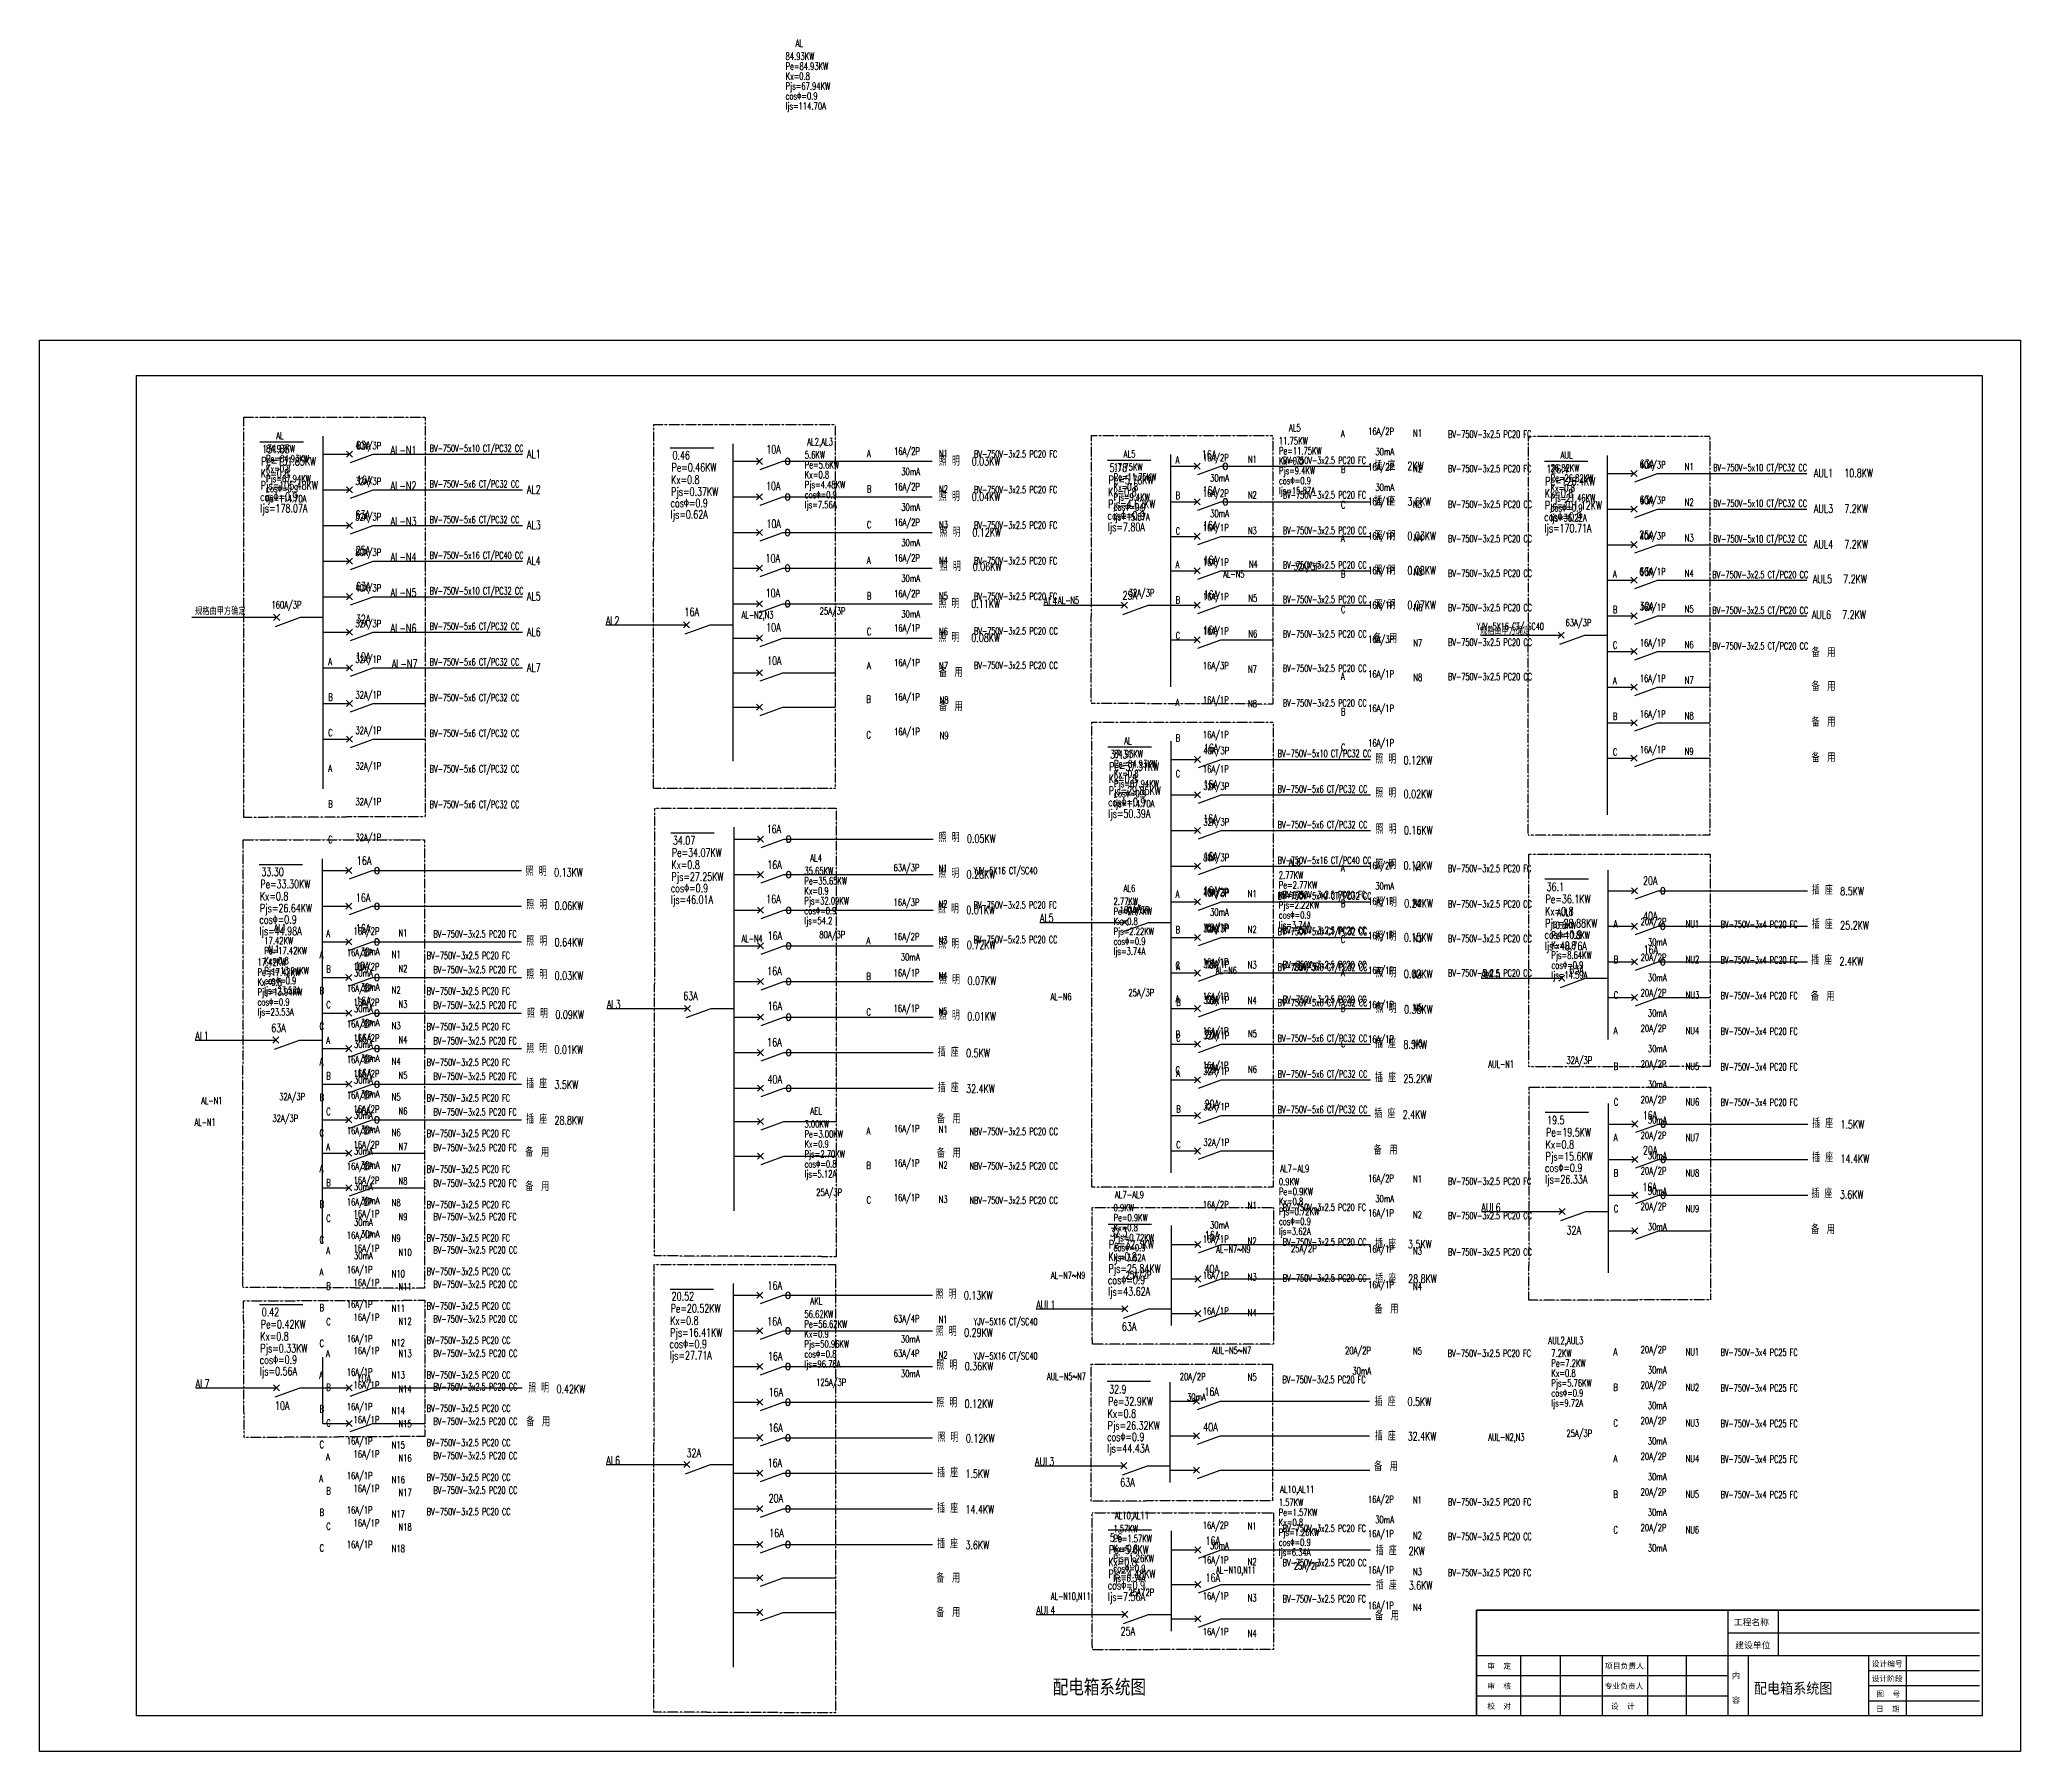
# Model space of a CAD drawing. Header units: inches. Extents: x 10 to 166961, y -47 to 131592.
# Drawn here: x 83439 to 166869, y 59470 to 131592 of the extents above; entities that cross this region are included whole.
import ezdxf
from ezdxf.enums import TextEntityAlignment as Align

# ---------------------------------------------------------------- set-up
doc = ezdxf.new("R2010")
doc.units = ezdxf.units.IN
doc.header["$MEASUREMENT"] = 0
doc.linetypes.add('CENTER', pattern=[2, 1.25, -0.25, 0.25, -0.25])
for name, color, linetype in [('2-DJ', 7, 'Continuous'), ('2-DX', 52, 'Continuous'), ('6', 6, 'Continuous'), ('Elevation', 7, 'Continuous'), ('SMAIIPOX', 2, 'Continuous'), ('TK', 3, 'Continuous')]:
    doc.layers.add(name, color=color, linetype=linetype)
doc.styles.add('h', font='', dxfattribs={"width": 0.8})
doc.styles.add('HT', font='', dxfattribs={"width": 0.7, "height": 500})
doc.styles.add('HZ', font='TXT.shx', dxfattribs={"width": 0.75, "bigfont": 'HZTXT.shx'})
doc.styles.add('HZFS1', font='simplex', dxfattribs={"width": 0.7, "bigfont": 'hzfs1'})
doc.styles.get("Standard").update_dxf_attribs({"font": 'txt', "bigfont": 'gbcbig.shx'})
doc.styles.add('宋体', font='')
doc.styles.get('h').set_extended_font_data('SimSun')
doc.styles.get('HT').set_extended_font_data('SimHei')
doc.styles.get('宋体').set_extended_font_data('SimSun')

msp = doc.modelspace()

# ---------------------------------------------------------------- texts
at = {"color": 3, "style": 'HT'}
for s, height, oblique, p in [('工程名称', 264.9, 360, (154798, 64777)), ('建设单位', 264.9, 360, (154858, 63811)), ('内', 245, 360, (154721, 62541)), ('设计编号', 233.1, 360, (160604, 63041)), ('容', 245, 360, (154721, 61511)), ('图  号', 233.1, 0, (160804, 61770)), ('校  对', 233.1, 360, (144417, 61257)), ('设  计', 233.1, 360, (149620, 61257)), ('日  期', 233.1, 0, (160782, 61145))]:
    msp.add_text(s, height=height, rotation=360, dxfattribs=dict(at, oblique=oblique)).set_placement(p)
for s, p in [('审  定', (144417, 62952)), ('项目负责人', (149377, 62952)), ('设计阶段', (160604, 62417)), ('审  核', (144417, 62104)), ('专业负责人', (149361, 62104))]:
    msp.add_text(s, height=233.1, rotation=360, dxfattribs=at).set_placement(p)
at = {"color": 3, "style": '宋体', "width": 0.9}
msp.add_text('配电箱系统图', height=450, dxfattribs=at).set_placement((155640, 61902))
at = {"layer": '2-DJ', "color": 7}
for s, height, style, width, p in [('84.93KW', 300, 'HZFS1', 0.7, (114858, 130742)), ('AL', 300, 'HZFS1', 0.7, (115281, 131292)), ('Pe=84.93KW', 300, 'HZFS1', 0.7, (114858, 130322)), ('Kx=0.8', 300, 'HZFS1', 0.7, (114858, 129902)), ('cosΦ=0.9', 300, 'HZFS1', 0.7, (114858, 129062)), ('Pjs=67.94KW', 300, 'HZFS1', 0.7, (114858, 129482)), ('Ijs=114.70A', 300, 'HZFS1', 0.7, (114858, 128642)), ('AL5', 300, 'HZFS1', 0.7, (136062, 115086)), ('A', 300, 'HZFS1', 0.7, (138253, 114839)), ('N1', 300, 'HZFS1', 0.7, (141290, 114860)), ('131.85', 350, 'HZ', 0.7, (92814, 114165)), ('84.93KW', 300, 'HZFS1', 0.7, (92980, 114203)), ('AL', 300, 'HZFS1', 0.7, (93402, 114753)), ('63A', 350, 'HZ', 0.7, (96758, 114322)), ('AL-N1', 350, 'HZ', 0.7, (98229, 114120)), ('BV-750V-5x10 CT/PC32 CC', 300, 'HZFS1', 0.6, (99868, 114217)), ('AL1', 350, 'HZ', 0.7, (103968, 113960)), ('10A', 350, 'HZ', 0.7, (114047, 114153)), ('AL2,AL3', 300, 'HZFS1', 0.7, (115772, 114497)), ('A', 300, 'HZFS1', 0.7, (118283, 114004)), ('N1', 300, 'HZFS1', 0.7, (121319, 114004)), ('Pe=11.75KW', 300, 'HZFS1', 0.7, (135639, 114116)), ('11.75KW', 300, 'HZFS1', 0.7, (135639, 114536)), ('BV-750V-3x2.5 PC20 FC', 300, 'HZFS1', 0.6, (142766, 114817)), ('Kx=0.8', 350, 'HZ', 0.7, (92754, 113139)), ('Pe=131.85KW', 350, 'HZ', 0.7, (92774, 113653)), ('Pe=84.93KW', 300, 'HZFS1', 0.7, (92980, 113783)), ('Kx=0.8', 300, 'HZFS1', 0.7, (92980, 113363)), ('Pe=0.46KW', 350, 'HZ', 0.7, (110057, 113390)), ('0.46', 350, 'HZ', 0.7, (110097, 113902)), ('5.6KW', 300, 'HZFS1', 0.7, (115668, 113947)), ('Pe=5.6KW', 300, 'HZFS1', 0.7, (115668, 113527)), ('照 明', 350, 'HZ', 0.7, (121315, 113645)), ('0.03KW', 350, 'HZ', 0.7, (122698, 113645)), ('BV-750V-3x2.5 PC20 FC', 300, 'HZFS1', 0.6, (122796, 113982)), ('5.78', 350, 'HZ', 0.7, (128508, 113376)), ('11.75KW', 300, 'HZFS1', 0.7, (128678, 113432)), ('AL5', 300, 'HZFS1', 0.7, (129100, 113982)), ('A', 300, 'HZFS1', 0.7, (131291, 113735)), ('16A', 350, 'HZ', 0.7, (132394, 113933)), ('N1', 300, 'HZFS1', 0.7, (134329, 113756)), ('Kx=0.8', 300, 'HZFS1', 0.7, (135639, 113696)), ('Pjs=9.4KW', 300, 'HZFS1', 0.7, (135639, 113276)), ('BV-750V-3x2.5 PC20 FC', 300, 'HZFS1', 0.6, (135805, 113713)), ('B', 300, 'HZFS1', 0.7, (138253, 113339)), ('插 座', 350, 'HZ', 0.7, (139666, 113456)), ('2KW', 350, 'HZ', 0.7, (141050, 113456)), ('N2', 300, 'HZFS1', 0.7, (141290, 113360)), ('BV-750V-3x2.5 PC20 FC', 300, 'HZFS1', 0.6, (142766, 113364)), ('126.4', 350, 'HZ', 0.7, (146899, 113324)), ('26.82KW', 300, 'HZFS1', 0.7, (147079, 113394)), ('AUL', 300, 'HZFS1', 0.7, (147502, 113944)), ('63A', 350, 'HZ', 0.7, (150833, 113533)), ('N1', 300, 'HZFS1', 0.7, (152730, 113451)), ('BV-750V-5x10 CT/PC32 CC', 300, 'HZFS1', 0.6, (153930, 113408)), ('AUL1', 350, 'HZ', 0.7, (158172, 113151)), ('10.8KW', 350, 'HZ', 0.7, (159451, 113151)), ('Pjs=105.48KW', 350, 'HZ', 0.7, (92754, 112635)), ('cosΦ=0.9', 300, 'HZFS1', 0.7, (92980, 112523)), ('Pjs=67.94KW', 300, 'HZFS1', 0.7, (92980, 112943)), ('16A', 350, 'HZ', 0.7, (96802, 112867)), ('AL-N2', 350, 'HZ', 0.7, (98229, 112620)), ('BV-750V-5x6 CT/PC32 CC', 300, 'HZFS1', 0.6, (99868, 112717)), ('AL2', 350, 'HZ', 0.7, (103968, 112460)), ('Kx=0.8', 350, 'HZ', 0.7, (110037, 112877)), ('Pjs=0.37KW', 350, 'HZ', 0.7, (110037, 112373)), ('10A', 350, 'HZ', 0.7, (114035, 112610)), ('Kx=0.8', 300, 'HZFS1', 0.7, (115668, 113107)), ('Pjs=4.48KW', 300, 'HZFS1', 0.7, (115668, 112687)), ('B', 300, 'HZFS1', 0.7, (118283, 112504)), ('N2', 300, 'HZFS1', 0.7, (121319, 112504)), ('BV-750V-3x2.5 PC20 FC', 300, 'HZFS1', 0.6, (122796, 112482)), ('Kx=0.8', 350, 'HZ', 0.7, (128447, 112350)), ('Pe=5.78KW', 350, 'HZ', 0.7, (128467, 112864)), ('Pe=11.75KW', 300, 'HZFS1', 0.7, (128678, 113012)), ('Kx=0.8', 300, 'HZFS1', 0.7, (128678, 112592)), ('16A', 350, 'HZ', 0.7, (132421, 112425)), ('cosΦ=0.9', 300, 'HZFS1', 0.7, (135639, 112856)), ('Ijs=15.87A', 300, 'HZFS1', 0.7, (135639, 112436)), ('Kx=0.8', 350, 'HZ', 0.7, (146839, 112298)), ('Pe=126.4KW', 350, 'HZ', 0.7, (146859, 112812)), ('Pe=26.82KW', 300, 'HZFS1', 0.7, (147079, 112974)), ('Kx=0.8', 300, 'HZFS1', 0.7, (147079, 112554)), ('cosΦ=0.9', 350, 'HZ', 0.7, (92727, 112156)), ('Ijs=178.07A', 350, 'HZ', 0.7, (92734, 111672)), ('Ijs=114.70A', 300, 'HZFS1', 0.7, (92980, 112103)), ('cosΦ=0.9', 350, 'HZ', 0.7, (110010, 111893)), ('cosΦ=0.9', 300, 'HZFS1', 0.7, (115668, 112267)), ('Ijs=7.56A', 300, 'HZFS1', 0.7, (115668, 111847)), ('照 明', 350, 'HZ', 0.7, (121315, 112157)), ('0.04KW', 350, 'HZ', 0.7, (122698, 112157)), ('Pjs=4.62KW', 350, 'HZ', 0.7, (128447, 111846)), ('cosΦ=0.9', 300, 'HZFS1', 0.7, (128678, 111752)), ('Pjs=9.4KW', 300, 'HZFS1', 0.7, (128678, 112172)), ('B', 300, 'HZFS1', 0.7, (131291, 112235)), ('N2', 300, 'HZFS1', 0.7, (134329, 112256)), ('BV-750V-3x2.5 PC20 FC', 300, 'HZFS1', 0.6, (135805, 112260)), ('C', 300, 'HZFS1', 0.7, (138253, 111839)), ('插 座', 350, 'HZ', 0.7, (139666, 111956)), ('3.6KW', 350, 'HZ', 0.7, (141050, 111956)), ('N3', 300, 'HZFS1', 0.7, (141290, 111860)), ('BV-750V-3x2.5 PC20 CC', 300, 'HZFS1', 0.6, (142766, 111864)), ('Pjs=101.12KW', 350, 'HZ', 0.7, (146839, 111794)), ('cosΦ=0.9', 300, 'HZFS1', 0.7, (147079, 111714)), ('Pjs=21.46KW', 300, 'HZFS1', 0.7, (147079, 112134)), ('63A', 350, 'HZ', 0.7, (150823, 112025)), ('N2', 300, 'HZFS1', 0.7, (152730, 111951)), ('BV-750V-5x10 CT/PC32 CC', 300, 'HZFS1', 0.6, (153930, 111908)), ('AUL3', 350, 'HZ', 0.7, (158172, 111651)), ('7.2KW', 350, 'HZ', 0.7, (159451, 111651)), ('63A', 350, 'HZ', 0.7, (96741, 111396)), ('AL-N3', 350, 'HZ', 0.7, (98229, 111120)), ('BV-750V-5x6 CT/PC32 CC', 300, 'HZFS1', 0.6, (99868, 111217)), ('AL3', 350, 'HZ', 0.7, (103968, 110960)), ('Ijs=0.62A', 350, 'HZ', 0.7, (110017, 111410)), ('10A', 350, 'HZ', 0.7, (114053, 111018)), ('C', 300, 'HZFS1', 0.7, (118283, 111004)), ('N3', 300, 'HZFS1', 0.7, (121319, 111004)), ('照 明', 350, 'HZ', 0.7, (121345, 110653)), ('0.12KW', 350, 'HZ', 0.7, (122728, 110653)), ('BV-750V-3x2.5 PC20 FC', 300, 'HZFS1', 0.6, (122796, 110982)), ('cosΦ=0.9', 350, 'HZ', 0.7, (128420, 111367)), ('Ijs=7.80A', 350, 'HZ', 0.7, (128427, 110883)), ('Ijs=15.87A', 300, 'HZFS1', 0.7, (128678, 111332)), ('C', 300, 'HZFS1', 0.7, (131291, 110735)), ('16A', 350, 'HZ', 0.7, (132435, 110953)), ('N3', 300, 'HZFS1', 0.7, (134329, 110756)), ('BV-750V-3x2.5 PC20 CC', 300, 'HZFS1', 0.6, (135805, 110760)), ('cosΦ=0.9', 350, 'HZ', 0.7, (146812, 111315)), ('Ijs=170.71A', 350, 'HZ', 0.7, (146819, 110831)), ('Ijs=36.22A', 300, 'HZFS1', 0.7, (147079, 111294)), ('25A', 350, 'HZ', 0.7, (96754, 109899)), ('A', 300, 'HZFS1', 0.7, (138253, 110433)), ('照 明', 350, 'HZ', 0.7, (139666, 110503)), ('0.03KW', 350, 'HZ', 0.7, (141050, 110503)), ('N4', 300, 'HZFS1', 0.7, (141334, 110447)), ('BV-750V-3x2.5 PC20 CC', 300, 'HZFS1', 0.6, (142766, 110411)), ('25A', 350, 'HZ', 0.7, (150819, 110552)), ('N3', 300, 'HZFS1', 0.7, (152730, 110451)), ('BV-750V-5x10 CT/PC32 CC', 300, 'HZFS1', 0.6, (153930, 110408)), ('AUL4', 350, 'HZ', 0.7, (158172, 110151)), ('7.2KW', 350, 'HZ', 0.7, (159451, 110151)), ('AL-N4', 350, 'HZ', 0.7, (98229, 109620)), ('BV-750V-5x16 CT/PC40 CC', 300, 'HZFS1', 0.6, (99868, 109717)), ('AL4', 350, 'HZ', 0.7, (103968, 109460)), ('10A', 350, 'HZ', 0.7, (114016, 109564)), ('A', 300, 'HZFS1', 0.7, (118283, 109504)), ('N4', 300, 'HZFS1', 0.7, (121319, 109504)), ('照 明', 350, 'HZ', 0.7, (121360, 109208)), ('0.06KW', 350, 'HZ', 0.7, (122743, 109208)), ('BV-750V-3x2.5 PC20 FC', 300, 'HZFS1', 0.6, (122796, 109482)), ('A', 300, 'HZFS1', 0.7, (131291, 109329)), ('16A', 350, 'HZ', 0.7, (132457, 109489)), ('N4', 300, 'HZFS1', 0.7, (134372, 109343)), ('BV-750V-3x2.5 PC20 CC', 300, 'HZFS1', 0.6, (135805, 109307)), ('32A/3P', 300, 'HZFS1', 0.7, (136270, 109236)), ('照 明', 350, 'HZ', 0.7, (139666, 109050)), ('0.08KW', 350, 'HZ', 0.7, (141050, 109050)), ('N5', 300, 'HZFS1', 0.7, (141312, 109012)), ('63A', 350, 'HZ', 0.7, (150819, 109004)), ('63A', 350, 'HZ', 0.7, (96764, 108376)), ('AL-N5', 350, 'HZ', 0.7, (98229, 108120)), ('BV-750V-5x10 CT/PC32 CC', 300, 'HZFS1', 0.6, (99868, 108217)), ('32A/3P', 300, 'HZFS1', 0.7, (129309, 108132)), ('AL-N5', 300, 'HZFS1', 0.6, (133299, 108926)), ('B', 300, 'HZFS1', 0.7, (138253, 108933)), ('BV-750V-3x2.5 PC20 CC', 300, 'HZFS1', 0.6, (142766, 108958)), ('A', 300, 'HZFS1', 0.7, (149705, 108930)), ('N4', 300, 'HZFS1', 0.7, (152730, 108951)), ('BV-750V-3x2.5 CT/PC20 CC', 300, 'HZFS1', 0.6, (153893, 108895)), ('AUL5', 350, 'HZ', 0.7, (158127, 108687)), ('7.2KW', 350, 'HZ', 0.7, (159406, 108687)), ('规格由甲方确定', 300, 'HZ', 0.75, (89988, 107353)), ('160A/3P', 300, 'HZFS1', 0.7, (93203, 107627)), ('AL5', 350, 'HZ', 0.7, (103968, 107960)), ('16A', 350, 'HZ', 0.7, (110601, 107304)), ('10A', 350, 'HZ', 0.7, (114021, 108103)), ('25A/3P', 300, 'HZFS1', 0.7, (116295, 107370)), ('B', 300, 'HZFS1', 0.7, (118283, 108004)), ('照 明', 350, 'HZ', 0.7, (121300, 107645)), ('N5', 300, 'HZFS1', 0.7, (121319, 108004)), ('0.11KW', 350, 'HZ', 0.7, (122683, 107645)), ('BV-750V-3x2.5 PC20 FC', 300, 'HZFS1', 0.6, (122796, 107982)), ('AL4', 350, 'HZ', 0.7, (125730, 107757)), ('AL-N5', 300, 'HZFS1', 0.6, (126338, 107822)), ('25A', 350, 'HZ', 0.7, (129051, 107998)), ('B', 300, 'HZFS1', 0.7, (131291, 107829)), ('16A', 350, 'HZ', 0.7, (132468, 108027)), ('N5', 300, 'HZFS1', 0.7, (134350, 107908)), ('BV-750V-3x2.5 PC20 CC', 300, 'HZFS1', 0.6, (135805, 107854)), ('C', 300, 'HZFS1', 0.7, (138253, 107433)), ('照 明', 350, 'HZ', 0.7, (139666, 107597)), ('0.07KW', 350, 'HZ', 0.7, (141050, 107597)), ('N6', 300, 'HZFS1', 0.7, (141312, 107512)), ('BV-750V-3x2.5 PC20 CC', 300, 'HZFS1', 0.6, (142766, 107505)), ('B', 300, 'HZFS1', 0.7, (149705, 107430)), ('32A', 350, 'HZ', 0.7, (150824, 107546)), ('N5', 300, 'HZFS1', 0.7, (152730, 107451)), ('BV-750V-3x2.5 CT/PC20 CC', 300, 'HZFS1', 0.6, (153893, 107395)), ('32A', 350, 'HZ', 0.7, (96758, 106999)), ('AL-N6', 350, 'HZ', 0.7, (98229, 106620)), ('BV-750V-5x6 CT/PC32 CC', 300, 'HZFS1', 0.6, (99868, 106717)), ('AL6', 350, 'HZ', 0.7, (103968, 106460)), ('AL2', 350, 'HZ', 0.7, (107287, 106934)), ('AL-N2,N3', 300, 'HZFS1', 0.6, (113013, 107205)), ('10A', 350, 'HZ', 0.7, (114040, 106653)), ('C', 300, 'HZFS1', 0.7, (118283, 106504)), ('N6', 300, 'HZFS1', 0.7, (121319, 106504)), ('BV-750V-3x2.5 PC20 CC', 300, 'HZFS1', 0.6, (122796, 106529)), ('16A', 350, 'HZ', 0.7, (132451, 106539)), ('YJV-5X16 CT/ SC40 ', 300, 'HZFS1', 0.6, (143970, 106718)), ('63A/3P', 300, 'HZFS1', 0.7, (147710, 106879)), ('AUL6', 350, 'HZ', 0.7, (158084, 107186)), ('7.2KW', 350, 'HZ', 0.7, (159363, 107186)), ('照 明', 350, 'HZ', 0.7, (121300, 106215)), ('0.08KW', 350, 'HZ', 0.7, (122683, 106215)), ('C', 300, 'HZFS1', 0.7, (131291, 106329)), ('N6', 300, 'HZFS1', 0.7, (134350, 106408)), ('BV-750V-3x2.5 PC20 CC', 300, 'HZFS1', 0.6, (135805, 106401)), ('N7', 300, 'HZFS1', 0.7, (141296, 106021)), ('BV-750V-3x2.5 PC20 CC', 300, 'HZFS1', 0.6, (142766, 106052)), ('C', 300, 'HZFS1', 0.7, (149705, 105930)), ('N6', 300, 'HZFS1', 0.7, (152730, 105951)), ('BV-750V-3x2.5 CT/PC20 CC', 300, 'HZFS1', 0.6, (153893, 105895)), ('A', 300, 'HZFS1', 0.7, (95594, 105239)), ('10A', 350, 'HZ', 0.7, (96758, 105420)), ('AL-N7', 350, 'HZ', 0.7, (98272, 105120)), ('BV-750V-5x6 CT/PC32 CC', 300, 'HZFS1', 0.6, (99868, 105217)), ('AL7', 350, 'HZ', 0.7, (103968, 104960)), ('10A', 350, 'HZ', 0.7, (114078, 105248)), ('A', 300, 'HZFS1', 0.7, (118291, 105060)), ('N7', 300, 'HZFS1', 0.7, (121327, 105060)), ('BV-750V-3x2.5 PC20 CC', 300, 'HZFS1', 0.6, (122796, 105076)), ('N7', 300, 'HZFS1', 0.7, (134335, 104917)), ('BV-750V-3x2.5 PC20 CC', 300, 'HZFS1', 0.6, (135805, 104948)), ('A', 300, 'HZFS1', 0.7, (138253, 104621)), ('N8', 300, 'HZFS1', 0.7, (141296, 104568)), ('BV-750V-3x2.5 PC20 CC', 300, 'HZFS1', 0.6, (142766, 104599)), ('A', 300, 'HZFS1', 0.7, (149705, 104430)), ('N7', 300, 'HZFS1', 0.7, (152730, 104451)), ('B', 300, 'HZFS1', 0.7, (95594, 103739)), ('BV-750V-5x6 CT/PC32 CC', 300, 'HZFS1', 0.6, (99868, 103717)), ('B', 300, 'HZFS1', 0.7, (118265, 103652)), ('N8', 300, 'HZFS1', 0.7, (121345, 103622)), ('A', 300, 'HZFS1', 0.7, (131291, 103517)), ('N8', 300, 'HZFS1', 0.7, (134335, 103464)), ('BV-750V-3x2.5 PC20 CC', 300, 'HZFS1', 0.6, (135805, 103495)), ('B', 300, 'HZFS1', 0.7, (138253, 103121)), ('B', 300, 'HZFS1', 0.7, (149705, 102930)), ('N8', 300, 'HZFS1', 0.7, (152730, 102951)), ('C', 300, 'HZFS1', 0.7, (95594, 102239)), ('BV-750V-5x6 CT/PC32 CC', 300, 'HZFS1', 0.6, (99868, 102217)), ('C', 300, 'HZFS1', 0.7, (118265, 102152)), ('N9', 300, 'HZFS1', 0.7, (121345, 102122)), ('AL', 300, 'HZFS1', 0.7, (129119, 101899)), ('B', 300, 'HZFS1', 0.7, (131291, 102017)), ('16A', 350, 'HZ', 0.7, (132472, 101570)), ('C', 300, 'HZFS1', 0.7, (138253, 101621)), ('A', 300, 'HZFS1', 0.7, (95594, 100739)), ('BV-750V-5x6 CT/PC32 CC', 300, 'HZFS1', 0.6, (99868, 100717)), ('Pe=37.31KW', 350, 'HZ', 0.7, (128488, 100788)), ('37.31', 350, 'HZ', 0.7, (128529, 101300)), ('84.93KW', 300, 'HZFS1', 0.7, (128697, 101349)), ('Pe=84.93KW', 300, 'HZFS1', 0.7, (128697, 100929)), ('BV-750V-5x10 CT/PC32 CC', 300, 'HZFS1', 0.6, (135585, 101363)), ('照 明', 350, 'HZ', 0.7, (139699, 101091)), ('0.12KW', 350, 'HZ', 0.7, (140893, 101057)), ('C', 300, 'HZFS1', 0.7, (149705, 101430)), ('N9', 300, 'HZFS1', 0.7, (152730, 101451)), ('Kx=0.8', 350, 'HZ', 0.7, (128468, 100274)), ('Pjs=29.85KW', 350, 'HZ', 0.7, (128468, 99770)), ('Kx=0.8', 300, 'HZFS1', 0.7, (128697, 100509)), ('Pjs=67.94KW', 300, 'HZFS1', 0.7, (128697, 100089)), ('C', 300, 'HZFS1', 0.7, (131291, 100517)), ('16A', 350, 'HZ', 0.7, (132458, 100047)), ('BV-750V-5x6 CT/PC32 CC', 300, 'HZFS1', 0.6, (135585, 99863)), ('B', 300, 'HZFS1', 0.7, (95594, 99239)), ('BV-750V-5x6 CT/PC32 CC', 300, 'HZFS1', 0.6, (99868, 99217)), ('cosΦ=0.9', 350, 'HZ', 0.7, (128441, 99291)), ('cosΦ=0.9', 300, 'HZFS1', 0.7, (128697, 99669)), ('Ijs=114.70A', 300, 'HZFS1', 0.7, (128697, 99249)), ('照 明', 350, 'HZ', 0.7, (139699, 99663)), ('0.02KW', 350, 'HZ', 0.7, (140893, 99629)), ('16A', 350, 'HZ', 0.7, (114063, 98157)), ('Ijs=50.39A', 350, 'HZ', 0.7, (128448, 98807)), ('16A', 350, 'HZ', 0.7, (132450, 98594)), ('BV-750V-5x6 CT/PC32 CC', 300, 'HZFS1', 0.6, (135585, 98363)), ('照 明', 350, 'HZ', 0.7, (139711, 98141)), ('0.16KW', 350, 'HZ', 0.7, (140905, 98107)), ('C', 300, 'HZFS1', 0.7, (95594, 97739)), ('34.07', 350, 'HZ', 0.7, (110110, 97676)), ('照 明', 350, 'HZ', 0.7, (121305, 97789)), ('0.05KW', 350, 'HZ', 0.7, (122499, 97754)), ('16A', 350, 'HZ', 0.7, (96800, 96825)), ('Kx=0.8', 350, 'HZ', 0.7, (110049, 96651)), ('Pe=34.07KW', 350, 'HZ', 0.7, (110069, 97164)), ('16A', 350, 'HZ', 0.7, (114089, 96649)), ('AL4', 300, 'HZFS1', 0.7, (115899, 96968)), ('N1', 300, 'HZFS1', 0.7, (121301, 96522)), ('YJV-5X16 CT/SC40 ', 300, 'HZFS1', 0.6, (122776, 96431)), ('16A', 350, 'HZ', 0.7, (132456, 97000)), ('BV-750V-5x16 CT/PC40 CC', 300, 'HZFS1', 0.6, (135585, 96863)), ('AL6', 300, 'HZFS1', 0.7, (136055, 96789)), ('A', 300, 'HZFS1', 0.7, (138247, 96542)), ('照 明', 350, 'HZ', 0.7, (139699, 96655)), ('0.12KW', 350, 'HZ', 0.7, (140893, 96620)), ('N1', 300, 'HZFS1', 0.7, (141284, 96563)), ('BV-750V-3x2.5 PC20 FC', 300, 'HZFS1', 0.6, (142760, 96520)), ('Pe=33.30KW', 350, 'HZ', 0.7, (92739, 95839)), ('33.30', 350, 'HZ', 0.7, (92779, 96351)), ('照 明', 350, 'HZ', 0.7, (103916, 96363)), ('0.13KW', 350, 'HZ', 0.7, (105111, 96329)), ('cosΦ=0.9', 350, 'HZ', 0.7, (110022, 95667)), ('Pjs=27.25KW', 350, 'HZ', 0.7, (110049, 96147)), ('35.65KW', 300, 'HZFS1', 0.7, (115650, 96418)), ('Pe=35.65KW', 300, 'HZFS1', 0.7, (115650, 95998)), ('照 明', 350, 'HZ', 0.7, (121288, 96279)), ('0.28KW', 350, 'HZ', 0.7, (122483, 96244)), ('AL6', 300, 'HZFS1', 0.7, (129094, 95685)), ('2.77KW', 300, 'HZFS1', 0.7, (135633, 96239)), ('Pe=2.77KW', 300, 'HZFS1', 0.7, (135633, 95819)), ('36.1', 350, 'HZ', 0.7, (146913, 95718)), ('20A', 350, 'HZ', 0.7, (150974, 95979)), ('插 座', 350, 'HZ', 0.7, (158087, 95573)), ('Kx=0.8', 350, 'HZ', 0.7, (92719, 95326)), ('Pjs=26.64KW', 350, 'HZ', 0.7, (92719, 94822)), ('16A', 350, 'HZ', 0.7, (96762, 95263)), ('照 明', 350, 'HZ', 0.7, (103937, 94956)), ('0.06KW', 350, 'HZ', 0.7, (105132, 94922)), ('Ijs=46.01A', 350, 'HZ', 0.7, (110029, 95184)), ('16A', 350, 'HZ', 0.7, (114044, 95207)), ('Kx=0.9', 300, 'HZFS1', 0.7, (115650, 95578)), ('Pjs=32.09KW', 300, 'HZFS1', 0.7, (115650, 95158)), ('照 明', 350, 'HZ', 0.7, (121279, 94777)), ('N2', 300, 'HZFS1', 0.7, (121301, 95022)), ('BV-750V-3x2.5 PC20 FC', 300, 'HZFS1', 0.6, (122777, 94978)), ('2.77KW', 300, 'HZFS1', 0.7, (128671, 95135)), ('160A/3P', 300, 'HZFS1', 0.7, (128920, 94773)), ('63A', 350, 'HZ', 0.7, (129220, 94819)), ('A', 300, 'HZFS1', 0.7, (131285, 95438)), ('16A', 350, 'HZ', 0.7, (132465, 95566)), ('N1', 300, 'HZFS1', 0.7, (134323, 95459)), ('BV-750V-5x10 CT/PC32 CC', 300, 'HZFS1', 0.6, (135585, 95363)), ('Kx=0.8', 300, 'HZFS1', 0.7, (135633, 95399)), ('Pjs=2.22KW', 300, 'HZFS1', 0.7, (135633, 94979)), ('BV-750V-3x2.5 PC20 FC', 300, 'HZFS1', 0.6, (135798, 95416)), ('B', 300, 'HZFS1', 0.7, (138247, 95042)), ('照 明', 350, 'HZ', 0.7, (139723, 95057)), ('0.24KW', 350, 'HZ', 0.7, (140917, 95023)), ('N2', 300, 'HZFS1', 0.7, (141284, 95063)), ('BV-750V-3x2.5 PC20 CC', 300, 'HZFS1', 0.6, (142760, 95020)), ('Pe=36.1KW', 350, 'HZ', 0.7, (146873, 95206)), ('8.5KW', 350, 'HZ', 0.7, (159281, 95538)), ('cosΦ=0.9', 350, 'HZ', 0.7, (92692, 94342)), ('AL1', 300, 'HZFS1', 0.7, (93326, 94028)), ('16A', 350, 'HZ', 0.7, (96762, 93968)), ('cosΦ=0.9', 300, 'HZFS1', 0.7, (115650, 94738)), ('Ijs=54.2', 300, 'HZFS1', 0.7, (115650, 94318)), ('0.01KW', 350, 'HZ', 0.7, (122473, 94742)), ('AL5', 350, 'HZ', 0.7, (125570, 94409)), ('Pe=2.77KW', 300, 'HZFS1', 0.7, (128671, 94715)), ('Kx=0.8', 300, 'HZFS1', 0.7, (128671, 94295)), ('16A', 350, 'HZ', 0.7, (132498, 93992)), ('cosΦ=0.9', 300, 'HZFS1', 0.7, (135633, 94559)), ('Ijs=3.74A', 300, 'HZFS1', 0.7, (135633, 94139)), ('Kx=0.8', 350, 'HZ', 0.7, (146853, 94693)), ('Pjs=28.88KW', 350, 'HZ', 0.7, (146853, 94189)), ('10.8KW', 300, 'HZFS1', 0.7, (147114, 94127)), ('AUL1', 300, 'HZFS1', 0.7, (147355, 94664)), ('A', 300, 'HZFS1', 0.7, (149741, 94185)), ('40A', 350, 'HZ', 0.7, (150978, 94487)), ('NU1', 300, 'HZFS1', 0.7, (152765, 94185)), ('BV-750V-3x4 PC20 FC', 300, 'HZFS1', 0.6, (154242, 94162)), ('插 座', 350, 'HZ', 0.7, (158087, 94133)), ('25.2KW', 350, 'HZ', 0.7, (159281, 94098)), ('Ijs=44.98A', 350, 'HZ', 0.7, (92699, 93859)), ('17.42KW', 300, 'HZFS1', 0.7, (92903, 93478)), ('A', 300, 'HZFS1', 0.7, (95517, 93781)), ('N1', 300, 'HZFS1', 0.7, (98555, 93802)), ('BV-750V-3x2.5 PC20 FC', 300, 'HZFS1', 0.6, (100030, 93759)), ('照 明', 350, 'HZ', 0.7, (103937, 93423)), ('0.64KW', 350, 'HZ', 0.7, (105132, 93389)), ('AL-N4', 300, 'HZFS1', 0.6, (113012, 93569)), ('16A', 350, 'HZ', 0.7, (114102, 93657)), ('80A/3P', 300, 'HZFS1', 0.7, (116281, 93733)), ('A', 300, 'HZFS1', 0.7, (118264, 93477)), ('照 明', 350, 'HZ', 0.7, (121298, 93305)), ('N3', 300, 'HZFS1', 0.7, (121301, 93498)), ('0.72KW', 350, 'HZ', 0.7, (122493, 93270)), ('BV-750V-5x2.5 PC20 CC', 300, 'HZFS1', 0.6, (122777, 93525)), ('cosΦ=0.9', 300, 'HZFS1', 0.7, (128671, 93455)), ('Pjs=2.22KW', 300, 'HZFS1', 0.7, (128671, 93875)), ('B', 300, 'HZFS1', 0.7, (131285, 93938)), ('N2', 300, 'HZFS1', 0.7, (134323, 93959)), ('BV-750V-5x6 CT/PC32 CC', 300, 'HZFS1', 0.6, (135585, 93863)), ('BV-750V-3x2.5 PC20 CC', 300, 'HZFS1', 0.6, (135798, 93916)), ('C', 300, 'HZFS1', 0.7, (138247, 93542)), ('照 明', 350, 'HZ', 0.7, (139711, 93629)), ('0.15KW', 350, 'HZ', 0.7, (140905, 93595)), ('N3', 300, 'HZFS1', 0.7, (141284, 93563)), ('BV-750V-3x2.5 PC20 CC', 300, 'HZFS1', 0.6, (142760, 93567)), ('cosΦ=0.9', 350, 'HZ', 0.7, (146826, 93709)), ('Ijs=48.76A', 350, 'HZ', 0.7, (146833, 93226)), ('Pe=10.8KW', 300, 'HZFS1', 0.7, (147114, 93707)), ('Kx=0.8', 300, 'HZFS1', 0.7, (147114, 93287)), ('17.42KW', 300, 'HZFS1', 0.7, (92617, 92571)), ('Pe=17.42KW', 300, 'HZFS1', 0.7, (92903, 93058)), ('Kx=0.8', 300, 'HZFS1', 0.7, (92903, 92638)), ('AL1', 300, 'HZFS1', 0.7, (93040, 93121)), ('A', 300, 'HZFS1', 0.7, (95231, 92874)), ('16A', 350, 'HZ', 0.7, (96724, 92393)), ('N1', 300, 'HZFS1', 0.7, (98269, 92896)), ('BV-750V-3x2.5 PC20 FC', 300, 'HZFS1', 0.6, (99744, 92852)), ('Ijs=3.74A', 300, 'HZFS1', 0.7, (128671, 93035)), ('C', 300, 'HZFS1', 0.7, (131285, 92438)), ('A', 300, 'HZFS1', 0.7, (131311, 92385)), ('16A', 350, 'HZ', 0.7, (132485, 92462)), ('N3', 300, 'HZFS1', 0.7, (134323, 92459)), ('BV-750V-5x6 CT/PC32 CC', 300, 'HZFS1', 0.6, (135585, 92363)), ('BV-750V-3x2.5 PC20 CC', 300, 'HZFS1', 0.6, (135798, 92463)), ('25A/3P', 300, 'HZFS1', 0.7, (136260, 92390)), ('cosΦ=0.9', 300, 'HZFS1', 0.7, (147114, 92447)), ('Pjs=8.64KW', 300, 'HZFS1', 0.7, (147114, 92867)), ('B', 300, 'HZFS1', 0.7, (149741, 92685)), ('16A', 350, 'HZ', 0.7, (151000, 93072)), ('NU2', 300, 'HZFS1', 0.7, (152765, 92685)), ('BV-750V-3x4 PC20 FC', 300, 'HZFS1', 0.6, (154242, 92662)), ('插 座', 350, 'HZ', 0.7, (158057, 92621)), ('2.4KW', 350, 'HZ', 0.7, (159251, 92586)), ('Pe=17.42KW', 300, 'HZFS1', 0.7, (92617, 92151)), ('Kx=0.8', 300, 'HZFS1', 0.7, (92617, 91731)), ('cosΦ=0.9', 300, 'HZFS1', 0.7, (92903, 91798)), ('Pjs=13.94KW', 300, 'HZFS1', 0.7, (92903, 92218)), ('B', 300, 'HZFS1', 0.7, (95517, 92281)), ('N2', 300, 'HZFS1', 0.7, (98555, 92302)), ('BV-750V-3x2.5 PC20 FC', 300, 'HZFS1', 0.6, (100030, 92259)), ('照 明', 350, 'HZ', 0.7, (103937, 92016)), ('0.03KW', 350, 'HZ', 0.7, (105132, 91981)), ('16A', 350, 'HZ', 0.7, (114082, 92171)), ('B', 300, 'HZFS1', 0.7, (118264, 91977)), ('16A/1P', 300, 'HZFS1', 0.7, (119409, 92120)), ('N4', 300, 'HZFS1', 0.7, (121301, 91998)), ('照 明', 350, 'HZ', 0.7, (121328, 91799)), ('0.07KW', 350, 'HZ', 0.7, (122523, 91764)), ('AL-N6', 300, 'HZFS1', 0.6, (132981, 92225)), ('A', 300, 'HZFS1', 0.7, (138247, 92136)), ('照 明', 350, 'HZ', 0.7, (139708, 92088)), ('0.02KW', 350, 'HZ', 0.7, (140902, 92053)), ('N4', 300, 'HZFS1', 0.7, (141284, 92063)), ('BV-750V-3x2.5 PC20 CC', 300, 'HZFS1', 0.6, (142760, 92114)), ('AUL5', 350, 'HZ', 0.7, (144156, 92046)), ('Ijs=14.59A', 300, 'HZFS1', 0.7, (147114, 92027)), ('63A', 350, 'HZ', 0.7, (147869, 92224)), ('cosΦ=0.9', 300, 'HZFS1', 0.7, (92617, 90891)), ('Pjs=13.94KW', 300, 'HZFS1', 0.7, (92617, 91311)), ('Ijs=23.53A', 300, 'HZFS1', 0.7, (92903, 91378)), ('B', 300, 'HZFS1', 0.7, (95231, 91374)), ('C', 300, 'HZFS1', 0.7, (95517, 90781)), ('16A', 350, 'HZ', 0.7, (96774, 90916)), ('N2', 300, 'HZFS1', 0.7, (98269, 91396)), ('N3', 300, 'HZFS1', 0.7, (98555, 90802)), ('BV-750V-3x2.5 PC20 FC', 300, 'HZFS1', 0.6, (99744, 91352)), ('BV-750V-3x2.5 PC20 FC', 300, 'HZFS1', 0.6, (100030, 90759)), ('AL3', 350, 'HZ', 0.7, (107330, 90773)), ('63A', 350, 'HZ', 0.7, (110553, 91126)), ('16A', 350, 'HZ', 0.7, (114102, 90695)), ('16A/1P', 300, 'HZFS1', 0.7, (119409, 90620)), ('AL-N6', 300, 'HZFS1', 0.6, (126020, 91121)), ('25A/3P', 300, 'HZFS1', 0.7, (129298, 91286)), ('A', 300, 'HZFS1', 0.7, (131285, 91032)), ('B', 300, 'HZFS1', 0.7, (131311, 90885)), ('16A', 350, 'HZ', 0.7, (132499, 90949)), ('N4', 300, 'HZFS1', 0.7, (134323, 90959)), ('BV-750V-5x6 CT/PC32 CC', 300, 'HZFS1', 0.6, (135585, 90863)), ('BV-750V-3x2.5 PC20 CC', 300, 'HZFS1', 0.6, (135798, 91010)), ('照 明', 350, 'HZ', 0.7, (139715, 90588)), ('N5', 300, 'HZFS1', 0.7, (141296, 90660)), ('C', 300, 'HZFS1', 0.7, (149741, 91185)), ('NU3', 300, 'HZFS1', 0.7, (152765, 91185)), ('BV-750V-3x4 PC20 FC', 300, 'HZFS1', 0.6, (154242, 91162)), ('Ijs=23.53A', 300, 'HZFS1', 0.7, (92617, 90471)), ('63A', 350, 'HZ', 0.7, (93199, 89776)), ('C', 300, 'HZFS1', 0.7, (95231, 89874)), ('N3', 300, 'HZFS1', 0.7, (98269, 89896)), ('BV-750V-3x2.5 PC20 FC', 300, 'HZFS1', 0.6, (99744, 89852)), ('照 明', 350, 'HZ', 0.7, (103970, 90373)), ('0.09KW', 350, 'HZ', 0.7, (105164, 90339)), ('C', 300, 'HZFS1', 0.7, (118264, 90476)), ('照 明', 350, 'HZ', 0.7, (121318, 90297)), ('N5', 300, 'HZFS1', 0.7, (121301, 90497)), ('0.01KW', 350, 'HZ', 0.7, (122513, 90262)), ('B', 300, 'HZFS1', 0.7, (138247, 90636)), ('0.38KW', 350, 'HZ', 0.7, (140909, 90554)), ('AL1', 350, 'HZ', 0.7, (89992, 89442)), ('A', 300, 'HZFS1', 0.7, (95517, 89281)), ('16A', 350, 'HZ', 0.7, (96805, 89350)), ('N4', 300, 'HZFS1', 0.7, (98555, 89302)), ('BV-750V-3x2.5 PC20 FC', 300, 'HZFS1', 0.6, (100030, 89259)), ('16A', 350, 'HZ', 0.7, (114082, 89173)), ('B', 300, 'HZFS1', 0.7, (131285, 89532)), ('C', 300, 'HZFS1', 0.7, (131311, 89385)), ('20A', 350, 'HZ', 0.7, (132509, 89503)), ('N5', 300, 'HZFS1', 0.7, (134335, 89556)), ('BV-750V-5x6 CT/PC32 CC', 300, 'HZFS1', 0.6, (135585, 89363)), ('C', 300, 'HZFS1', 0.7, (138247, 89136)), ('插 座', 350, 'HZ', 0.7, (139688, 89112)), ('8.5KW', 350, 'HZ', 0.7, (140882, 89077)), ('N6', 300, 'HZFS1', 0.7, (141296, 89160)), ('A', 300, 'HZFS1', 0.7, (149741, 89685)), ('NU4', 300, 'HZFS1', 0.7, (152765, 89685)), ('BV-750V-3x4 PC20 FC', 300, 'HZFS1', 0.6, (154242, 89662)), ('A', 300, 'HZFS1', 0.7, (95231, 88374)), ('N4', 300, 'HZFS1', 0.7, (98269, 88396)), ('BV-750V-3x2.5 PC20 FC', 300, 'HZFS1', 0.6, (99744, 88352)), ('照 明', 350, 'HZ', 0.7, (103932, 88895)), ('0.01KW', 350, 'HZ', 0.7, (105126, 88860)), ('插 座', 350, 'HZ', 0.7, (121271, 88748)), ('0.5KW', 350, 'HZ', 0.7, (122465, 88714)), ('AUL-N1', 300, 'HZFS1', 0.6, (144462, 88276)), ('32A/3P', 300, 'HZFS1', 0.7, (147746, 88441)), ('B', 300, 'HZFS1', 0.7, (149741, 88185)), ('NU5', 300, 'HZFS1', 0.7, (152765, 88185)), ('BV-750V-3x4 PC20 FC', 300, 'HZFS1', 0.6, (154242, 88162)), ('B', 300, 'HZFS1', 0.7, (95517, 87781)), ('16A', 350, 'HZ', 0.7, (96805, 87858)), ('N5', 300, 'HZFS1', 0.7, (98555, 87802)), ('BV-750V-3x2.5 PC20 FC', 300, 'HZFS1', 0.6, (100030, 87759)), ('插 座', 350, 'HZ', 0.7, (103933, 87418)), ('3.5KW', 350, 'HZ', 0.7, (105127, 87383)), ('40A', 350, 'HZ', 0.7, (114096, 87614)), ('插 座', 350, 'HZ', 0.7, (121271, 87248)), ('C', 300, 'HZFS1', 0.7, (131285, 88032)), ('A', 300, 'HZFS1', 0.7, (131311, 87885)), ('32A', 350, 'HZ', 0.7, (132492, 88064)), ('N6', 300, 'HZFS1', 0.7, (134335, 88056)), ('BV-750V-5x6 CT/PC32 CC', 300, 'HZFS1', 0.6, (135585, 87863)), ('插 座', 350, 'HZ', 0.7, (139688, 87672)), ('25.2KW', 350, 'HZ', 0.7, (140882, 87637)), ('AL-N1', 300, 'HZFS1', 0.6, (90251, 86736)), ('32A/3P', 300, 'HZFS1', 0.7, (93530, 86901)), ('B', 300, 'HZFS1', 0.7, (95231, 86874)), ('N5', 300, 'HZFS1', 0.7, (98269, 86896)), ('BV-750V-3x2.5 PC20 FC', 300, 'HZFS1', 0.6, (99744, 86852)), ('32.4KW', 350, 'HZ', 0.7, (122465, 87214)), ('20A', 350, 'HZ', 0.7, (132507, 86566)), ('C', 300, 'HZFS1', 0.7, (149741, 86685)), ('NU6', 300, 'HZFS1', 0.7, (152765, 86685)), ('BV-750V-3x4 PC20 FC', 300, 'HZFS1', 0.6, (154242, 86662)), ('AL-N1', 300, 'HZFS1', 0.6, (89965, 85830)), ('32A/3P', 300, 'HZFS1', 0.7, (93244, 85995)), ('C', 300, 'HZFS1', 0.7, (95517, 86281)), ('40A', 350, 'HZ', 0.7, (96767, 86277)), ('N6', 300, 'HZFS1', 0.7, (98555, 86302)), ('BV-750V-3x2.5 PC20 FC', 300, 'HZFS1', 0.6, (100030, 86259)), ('插 座', 350, 'HZ', 0.7, (103933, 85918)), ('28.8KW', 350, 'HZ', 0.7, (105127, 85883)), ('3.00KW', 300, 'HZFS1', 0.7, (115656, 85752)), ('AEL', 300, 'HZFS1', 0.7, (115905, 86302)), ('B', 300, 'HZFS1', 0.7, (131311, 86385)), ('BV-750V-5x6 CT/PC32 CC', 300, 'HZFS1', 0.6, (135585, 86363)), ('插 座', 350, 'HZ', 0.7, (139658, 86160)), ('2.4KW', 350, 'HZ', 0.7, (140852, 86125)), ('19.5', 350, 'HZ', 0.7, (146932, 85891)), ('16A', 350, 'HZ', 0.7, (150961, 86091)), ('插 座', 350, 'HZ', 0.7, (158098, 85744)), ('1.5KW', 350, 'HZ', 0.7, (159293, 85709)), ('C', 300, 'HZFS1', 0.7, (95231, 85374)), ('N6', 300, 'HZFS1', 0.7, (98269, 85396)), ('N7', 300, 'HZFS1', 0.7, (98555, 84802)), ('BV-750V-3x2.5 PC20 FC', 300, 'HZFS1', 0.6, (99744, 85352)), ('Pe=3.00KW', 300, 'HZFS1', 0.7, (115656, 85332)), ('Kx=0.9', 300, 'HZFS1', 0.7, (115656, 84912)), ('A', 300, 'HZFS1', 0.7, (118270, 85461)), ('N1', 300, 'HZFS1', 0.7, (121307, 85529)), ('NBV-750V-3x2.5 PC20 CC', 300, 'HZFS1', 0.6, (122607, 85439)), ('C', 300, 'HZFS1', 0.7, (131311, 84885)), ('Kx=0.8', 350, 'HZ', 0.7, (146872, 84865)), ('Pe=19.5KW', 350, 'HZ', 0.7, (146892, 85379)), ('A', 300, 'HZFS1', 0.7, (149741, 85185)), ('NU7', 300, 'HZFS1', 0.7, (152765, 85185)), ('A', 300, 'HZFS1', 0.7, (95517, 84781)), ('BV-750V-3x2.5 PC20 FC', 300, 'HZFS1', 0.6, (100030, 84759)), ('cosΦ=0.8', 300, 'HZFS1', 0.7, (115656, 84072)), ('Pjs=2.70KW', 300, 'HZFS1', 0.7, (115656, 84492)), ('B', 300, 'HZFS1', 0.7, (118264, 84008)), ('N2', 300, 'HZFS1', 0.7, (121307, 84029)), ('NBV-750V-3x2.5 PC20 CC', 300, 'HZFS1', 0.6, (122607, 83986)), ('Pjs=15.6KW', 350, 'HZ', 0.7, (146872, 84361)), ('20A', 350, 'HZ', 0.7, (150973, 84622)), ('插 座', 350, 'HZ', 0.7, (158098, 84304)), ('14.4KW', 350, 'HZ', 0.7, (159293, 84269)), ('A', 300, 'HZFS1', 0.7, (95231, 83874)), ('B', 300, 'HZFS1', 0.7, (95517, 83281)), ('N7', 300, 'HZFS1', 0.7, (98269, 83896)), ('N8', 300, 'HZFS1', 0.7, (98555, 83349)), ('BV-750V-3x2.5 PC20 FC', 300, 'HZFS1', 0.6, (99744, 83852)), ('BV-750V-3x2.5 PC20 FC', 300, 'HZFS1', 0.6, (100030, 83259)), ('Ijs=5.12A', 300, 'HZFS1', 0.7, (115656, 83652)), ('0.9KW', 300, 'HZFS1', 0.7, (135635, 83328)), ('AL7-AL9', 300, 'HZFS1', 0.7, (135692, 83878)), ('N1', 300, 'HZFS1', 0.7, (141286, 83432)), ('BV-750V-3x2.5 PC20 FC', 300, 'HZFS1', 0.6, (142762, 83342)), ('cosΦ=0.9', 350, 'HZ', 0.7, (146845, 83882)), ('Ijs=26.33A', 350, 'HZ', 0.7, (146852, 83398)), ('B', 300, 'HZFS1', 0.7, (149741, 83685)), ('NU8', 300, 'HZFS1', 0.7, (152765, 83685)), ('B', 300, 'HZFS1', 0.7, (95231, 82374)), ('N8', 300, 'HZFS1', 0.7, (98269, 82443)), ('BV-750V-3x2.5 PC20 FC', 300, 'HZFS1', 0.6, (99744, 82352)), ('25A/3P', 300, 'HZFS1', 0.7, (116149, 82878)), ('C', 300, 'HZFS1', 0.7, (118270, 82555)), ('N3', 300, 'HZFS1', 0.7, (121307, 82576)), ('NBV-750V-3x2.5 PC20 CC', 300, 'HZFS1', 0.6, (122607, 82533)), ('AL7-AL9', 300, 'HZFS1', 0.7, (128731, 82774)), ('N1', 300, 'HZFS1', 0.7, (134325, 82328)), ('Pe=0.9KW', 300, 'HZFS1', 0.7, (135635, 82908)), ('Kx=0.8', 300, 'HZFS1', 0.7, (135635, 82488)), ('16A', 350, 'HZ', 0.7, (150949, 83072)), ('插 座', 350, 'HZ', 0.7, (158068, 82792)), ('3.6KW', 350, 'HZ', 0.7, (159263, 82757)), ('C', 300, 'HZFS1', 0.7, (95517, 81781)), ('N9', 300, 'HZFS1', 0.7, (98555, 81849)), ('BV-750V-3x2.5 PC20 FC', 300, 'HZFS1', 0.6, (100030, 81853)), ('0.9KW', 300, 'HZFS1', 0.7, (128673, 82224)), ('Pe=0.9KW', 300, 'HZFS1', 0.7, (128673, 81804)), ('cosΦ=0.9', 300, 'HZFS1', 0.7, (135635, 81648)), ('Pjs=0.72KW', 300, 'HZFS1', 0.7, (135635, 82068)), ('BV-750V-3x2.5 PC20 FC', 300, 'HZFS1', 0.6, (135800, 82238)), ('N2', 300, 'HZFS1', 0.7, (141286, 81932)), ('BV-750V-3x2.5 PC20 CC', 300, 'HZFS1', 0.6, (142762, 81889)), ('AUL6', 350, 'HZ', 0.7, (144168, 82217)), ('C', 300, 'HZFS1', 0.7, (149741, 82185)), ('NU9', 300, 'HZFS1', 0.7, (152765, 82185)), ('C', 300, 'HZFS1', 0.7, (95231, 80874)), ('N9', 300, 'HZFS1', 0.7, (98269, 80943)), ('BV-750V-3x2.5 PC20 FC', 300, 'HZFS1', 0.6, (99744, 80947)), ('Pe=32.3KW', 350, 'HZ', 0.7, (128480, 80653)), ('32.3', 350, 'HZ', 0.7, (128521, 81165)), ('Kx=0.8', 300, 'HZFS1', 0.7, (128673, 81384)), ('Pjs=0.72KW', 300, 'HZFS1', 0.7, (128673, 80964)), ('16A', 350, 'HZ', 0.7, (132517, 81040)), ('N2', 300, 'HZFS1', 0.7, (134325, 80828)), ('Ijs=3.62A', 300, 'HZFS1', 0.7, (135635, 81228)), ('BV-750V-3x2.5 PC20 CC', 300, 'HZFS1', 0.6, (135800, 80785)), ('插 座', 350, 'HZ', 0.7, (139691, 80666)), ('3.5KW', 350, 'HZ', 0.7, (141074, 80666)), ('32A', 350, 'HZ', 0.7, (147754, 81254)), ('A', 300, 'HZFS1', 0.7, (95517, 80422)), ('N10', 300, 'HZFS1', 0.7, (98555, 80349)), ('BV-750V-3x2.5 PC20 CC', 300, 'HZFS1', 0.6, (100030, 80447)), ('Kx=0.8', 350, 'HZ', 0.7, (128460, 80139)), ('cosΦ=0.9', 300, 'HZFS1', 0.7, (128673, 80544)), ('Ijs=3.62A', 300, 'HZFS1', 0.7, (128673, 80124)), ('AL-N7~N9', 300, 'HZFS1', 0.6, (132997, 80479)), ('25A/2P', 300, 'HZFS1', 0.7, (136144, 80502)), ('16A/1P', 300, 'HZFS1', 0.7, (139394, 80483)), ('N3', 300, 'HZFS1', 0.7, (141286, 80409)), ('BV-750V-3x2.5 PC20 CC', 300, 'HZFS1', 0.6, (142762, 80365)), ('A', 300, 'HZFS1', 0.7, (95231, 79516)), ('N10', 300, 'HZFS1', 0.7, (98269, 79443)), ('BV-750V-3x2.5 PC20 CC', 300, 'HZFS1', 0.6, (99744, 79541)), ('BV-750V-3x2.5 PC20 CC', 300, 'HZFS1', 0.6, (100030, 78994)), ('16A', 350, 'HZ', 0.7, (114100, 78922)), ('AL-N7~N9', 300, 'HZFS1', 0.6, (126035, 79375)), ('cosΦ=0.9', 350, 'HZ', 0.7, (128433, 79156)), ('Pjs=25.84KW', 350, 'HZ', 0.7, (128460, 79635)), ('25A/2P', 300, 'HZFS1', 0.7, (129183, 79398)), ('16A/1P', 300, 'HZFS1', 0.7, (132432, 79379)), ('40A', 350, 'HZ', 0.7, (132508, 79626)), ('N3', 300, 'HZFS1', 0.7, (134325, 79305)), ('BV-750V-3x2.5 PC20 CC', 300, 'HZFS1', 0.6, (135800, 79261)), ('16A/1P', 300, 'HZFS1', 0.7, (139394, 78983)), ('插 座', 350, 'HZ', 0.7, (139698, 79208)), ('28.8KW', 350, 'HZ', 0.7, (141081, 79208)), ('B', 300, 'HZFS1', 0.7, (95517, 78922)), ('N11', 300, 'HZFS1', 0.7, (98555, 78896)), ('20.52', 350, 'HZ', 0.7, (110060, 78470)), ('AKL', 300, 'HZFS1', 0.7, (115901, 78292)), ('照 明', 350, 'HZ', 0.7, (121175, 78544)), ('0.13KW', 350, 'HZ', 0.7, (122369, 78510)), ('AUL1', 350, 'HZ', 0.7, (125413, 78112)), ('Ijs=43.62A', 350, 'HZ', 0.7, (128440, 78672)), ('N4', 300, 'HZFS1', 0.7, (141286, 78908)), ('Pe=0.42KW', 350, 'HZ', 0.7, (92755, 77294)), ('0.42', 350, 'HZ', 0.7, (92795, 77806)), ('B', 300, 'HZFS1', 0.7, (95231, 78016)), ('C', 300, 'HZFS1', 0.7, (95517, 77422)), ('N11', 300, 'HZFS1', 0.7, (98269, 77990)), ('N12', 300, 'HZFS1', 0.7, (98555, 77443)), ('BV-750V-3x2.5 PC20 CC', 300, 'HZFS1', 0.6, (99744, 78088)), ('BV-750V-3x2.5 PC20 CC', 300, 'HZFS1', 0.6, (100030, 77541)), ('Kx=0.8', 350, 'HZ', 0.7, (110000, 77445)), ('Pe=20.52KW', 350, 'HZ', 0.7, (110020, 77958)), ('16A', 350, 'HZ', 0.7, (114086, 77412)), ('56.62KW', 300, 'HZFS1', 0.7, (115653, 77742)), ('Pe=56.62KW', 300, 'HZFS1', 0.7, (115653, 77322)), ('N1', 300, 'HZFS1', 0.7, (121304, 77519)), ('YJV-5X16 CT/SC40 ', 300, 'HZFS1', 0.6, (122780, 77429)), ('16A/1P', 300, 'HZFS1', 0.7, (132432, 77879)), ('N4', 300, 'HZFS1', 0.7, (134325, 77804)), ('Kx=0.8', 350, 'HZ', 0.7, (92735, 76781)), ('C', 300, 'HZFS1', 0.7, (95231, 76516)), ('N12', 300, 'HZFS1', 0.7, (98269, 76537)), ('BV-750V-3x2.5 PC20 CC', 300, 'HZFS1', 0.6, (99744, 76635)), ('cosΦ=0.9', 350, 'HZ', 0.7, (109973, 76461)), ('Pjs=16.41KW', 350, 'HZ', 0.7, (110000, 76941)), ('Kx=0.9', 300, 'HZFS1', 0.7, (115653, 76902)), ('Pjs=50.96KW', 300, 'HZFS1', 0.7, (115653, 76482)), ('照 明', 350, 'HZ', 0.7, (121186, 76978)), ('0.29KW', 350, 'HZ', 0.7, (122380, 76943)), ('63A', 350, 'HZ', 0.7, (129021, 77193)), ('AUL2,AUL3', 300, 'HZFS1', 0.7, (146985, 76634)), ('cosΦ=0.9', 350, 'HZ', 0.7, (92708, 75797)), ('Pjs=0.33KW', 350, 'HZ', 0.7, (92735, 76277)), ('A', 300, 'HZFS1', 0.7, (95504, 76080)), ('N13', 300, 'HZFS1', 0.7, (98555, 76084)), ('BV-750V-3x2.5 PC20 CC', 300, 'HZFS1', 0.6, (100030, 76088)), ('Ijs=27.71A', 350, 'HZ', 0.7, (109980, 75978)), ('16A', 350, 'HZ', 0.7, (114118, 75945)), ('cosΦ=0.8', 300, 'HZFS1', 0.7, (115653, 76062)), ('Ijs=96.78A', 300, 'HZFS1', 0.7, (115653, 75642)), ('照 明', 350, 'HZ', 0.7, (121209, 75560)), ('N2', 300, 'HZFS1', 0.7, (121304, 76019)), ('YJV-5X16 CT/SC40 ', 300, 'HZFS1', 0.6, (122780, 75976)), ('AUL-N5~N7', 300, 'HZFS1', 0.6, (132832, 76221)), ('N5', 300, 'HZFS1', 0.7, (141286, 76193)), ('BV-750V-3x2.5 PC20 FC', 300, 'HZFS1', 0.6, (142749, 76091)), ('7.2KW', 300, 'HZFS1', 0.7, (147113, 76097)), ('Pe=7.2KW', 300, 'HZFS1', 0.7, (147113, 75677)), ('A', 300, 'HZFS1', 0.7, (149728, 76155)), ('NU1', 300, 'HZFS1', 0.7, (152764, 76155)), ('BV-750V-3x4 PC25 FC', 300, 'HZFS1', 0.6, (154241, 76133)), ('AL7', 350, 'HZ', 0.7, (90015, 74790)), ('Ijs=0.56A', 350, 'HZ', 0.7, (92715, 75314)), ('A', 300, 'HZFS1', 0.7, (95218, 75173)), ('10A', 350, 'HZ', 0.7, (96787, 75014)), ('N13', 300, 'HZFS1', 0.7, (98269, 75178)), ('BV-750V-3x2.5 PC20 CC', 300, 'HZFS1', 0.6, (99744, 75182)), ('125A/3P', 300, 'HZFS1', 0.7, (116145, 74868)), ('0.36KW', 350, 'HZ', 0.7, (122403, 75525)), ('AUL-N5~N7', 300, 'HZFS1', 0.6, (125870, 75117)), ('N5', 300, 'HZFS1', 0.7, (134325, 75089)), ('BV-750V-3x2.5 PC20 FC', 300, 'HZFS1', 0.6, (135788, 74987)), ('Kx=0.8', 300, 'HZFS1', 0.7, (147113, 75257)), ('Pjs=5.76KW', 300, 'HZFS1', 0.7, (147113, 74837)), ('B', 300, 'HZFS1', 0.7, (95517, 74657)), ('N14', 300, 'HZFS1', 0.7, (98555, 74584)), ('BV-750V-3x2.5 PC20 CC', 300, 'HZFS1', 0.6, (100030, 74682)), ('照 明', 350, 'HZ', 0.7, (104016, 74596)), ('0.42KW', 350, 'HZ', 0.7, (105211, 74562)), ('16A', 350, 'HZ', 0.7, (114144, 74429)), ('照 明', 350, 'HZ', 0.7, (121208, 73975)), ('0.12KW', 350, 'HZ', 0.7, (122402, 73940)), ('Pe=32.9KW', 350, 'HZ', 0.7, (128445, 74043)), ('32.9', 350, 'HZ', 0.7, (128486, 74555)), ('16A', 350, 'HZ', 0.7, (132499, 74452)), ('插 座', 350, 'HZ', 0.7, (139673, 74029)), ('0.5KW', 350, 'HZ', 0.7, (141056, 74029)), ('cosΦ=0.9', 300, 'HZFS1', 0.7, (147113, 74417)), ('Ijs=9.72A', 300, 'HZFS1', 0.7, (147113, 73997)), ('B', 300, 'HZFS1', 0.7, (149728, 74655)), ('NU2', 300, 'HZFS1', 0.7, (152764, 74655)), ('BV-750V-3x4 PC25 FC', 300, 'HZFS1', 0.6, (154241, 74633)), ('10A', 350, 'HZ', 0.7, (93354, 73861)), ('B', 300, 'HZFS1', 0.7, (95231, 73751)), ('C', 300, 'HZFS1', 0.7, (95517, 73157)), ('N14', 300, 'HZFS1', 0.7, (98269, 73678)), ('N15', 300, 'HZFS1', 0.7, (98555, 73132)), ('BV-750V-3x2.5 PC20 CC', 300, 'HZFS1', 0.6, (99744, 73776)), ('BV-750V-3x2.5 PC20 CC', 300, 'HZFS1', 0.6, (100030, 73230)), ('Kx=0.8', 350, 'HZ', 0.7, (128425, 73530)), ('C', 300, 'HZFS1', 0.7, (149728, 73155)), ('NU3', 300, 'HZFS1', 0.7, (152764, 73155)), ('BV-750V-3x4 PC25 FC', 300, 'HZFS1', 0.6, (154241, 73133)), ('BV-750V-3x2.5 PC20 CC', 300, 'HZFS1', 0.6, (99744, 72323)), ('16A', 350, 'HZ', 0.7, (114131, 72928)), ('照 明', 350, 'HZ', 0.7, (121258, 72516)), ('0.12KW', 350, 'HZ', 0.7, (122452, 72481)), ('cosΦ=0.9', 350, 'HZ', 0.7, (128398, 72546)), ('Pjs=26.32KW', 350, 'HZ', 0.7, (128425, 73026)), ('40A', 350, 'HZ', 0.7, (132450, 72958)), ('插 座', 350, 'HZ', 0.7, (139679, 72572)), ('32.4KW', 350, 'HZ', 0.7, (141062, 72572)), ('AUL-N2,N3', 300, 'HZFS1', 0.6, (144459, 72560)), ('25A/3P', 300, 'HZFS1', 0.7, (147746, 72724)), ('C', 300, 'HZFS1', 0.7, (95231, 72251)), ('A', 300, 'HZFS1', 0.7, (95504, 71721)), ('N15', 300, 'HZFS1', 0.7, (98269, 72225)), ('N16', 300, 'HZFS1', 0.7, (98555, 71679)), ('BV-750V-3x2.5 PC20 CC', 300, 'HZFS1', 0.6, (100030, 71777)), ('AL6', 350, 'HZ', 0.7, (107308, 71554)), ('32A', 350, 'HZ', 0.7, (110685, 71870)), ('16A', 350, 'HZ', 0.7, (114105, 71452)), ('AUL3', 350, 'HZ', 0.7, (125368, 71508)), ('Ijs=44.43A', 350, 'HZ', 0.7, (128405, 72063)), ('A', 300, 'HZFS1', 0.7, (149728, 71655)), ('NU4', 300, 'HZFS1', 0.7, (152764, 71655)), ('BV-750V-3x4 PC25 FC', 300, 'HZFS1', 0.6, (154241, 71633)), ('A', 300, 'HZFS1', 0.7, (95218, 70815)), ('N16', 300, 'HZFS1', 0.7, (98269, 70772)), ('BV-750V-3x2.5 PC20 CC', 300, 'HZFS1', 0.6, (99744, 70870)), ('插 座', 350, 'HZ', 0.7, (121243, 71027)), ('1.5KW', 350, 'HZ', 0.7, (122437, 70992)), ('63A', 350, 'HZ', 0.7, (128955, 70627)), ('B', 300, 'HZFS1', 0.7, (95517, 70299)), ('N17', 300, 'HZFS1', 0.7, (98555, 70226)), ('BV-750V-3x2.5 PC20 CC', 300, 'HZFS1', 0.6, (100030, 70324)), ('20A', 350, 'HZ', 0.7, (114144, 69963)), ('1.57KW', 300, 'HZFS1', 0.7, (135631, 69812)), ('AL10,AL11', 300, 'HZFS1', 0.7, (135688, 70362)), ('N1', 300, 'HZFS1', 0.7, (141282, 69916)), ('BV-750V-3x2.5 PC20 FC', 300, 'HZFS1', 0.6, (142758, 69826)), ('B', 300, 'HZFS1', 0.7, (149728, 70155)), ('NU5', 300, 'HZFS1', 0.7, (152764, 70155)), ('BV-750V-3x4 PC25 FC', 300, 'HZFS1', 0.6, (154241, 70133)), ('B', 300, 'HZFS1', 0.7, (95231, 69392)), ('N17', 300, 'HZFS1', 0.7, (98269, 69319)), ('BV-750V-3x2.5 PC20 CC', 300, 'HZFS1', 0.6, (99744, 69417)), ('插 座', 350, 'HZ', 0.7, (121243, 69527)), ('14.4KW', 350, 'HZ', 0.7, (122437, 69492)), ('AL10,AL11', 300, 'HZFS1', 0.7, (128726, 69258)), ('Pe=1.57KW', 300, 'HZFS1', 0.7, (135631, 69392)), ('Kx=0.8', 300, 'HZFS1', 0.7, (135631, 68972)), ('C', 300, 'HZFS1', 0.7, (95517, 68799)), ('N18', 300, 'HZFS1', 0.7, (98555, 68773)), ('16A', 350, 'HZ', 0.7, (114169, 68496)), ('插 座', 350, 'HZ', 0.7, (121243, 68027)), ('5.6', 350, 'HZ', 0.7, (128515, 68302)), ('Pe=1.57KW', 300, 'HZFS1', 0.7, (128669, 68288)), ('1.57KW', 300, 'HZFS1', 0.7, (128669, 68708)), ('16A', 350, 'HZ', 0.7, (132549, 68173)), ('N1', 300, 'HZFS1', 0.7, (134320, 68812)), ('cosΦ=0.9', 300, 'HZFS1', 0.7, (135631, 68132)), ('Pjs=1.26KW', 300, 'HZFS1', 0.7, (135631, 68552)), ('BV-750V-3x2.5 PC20 FC', 300, 'HZFS1', 0.6, (135796, 68722)), ('N2', 300, 'HZFS1', 0.7, (141282, 68416)), ('BV-750V-3x2.5 PC20 CC', 300, 'HZFS1', 0.6, (142758, 68373)), ('C', 300, 'HZFS1', 0.7, (149728, 68655)), ('NU6', 300, 'HZFS1', 0.7, (152764, 68655)), ('C', 300, 'HZFS1', 0.7, (95231, 67892)), ('N18', 300, 'HZFS1', 0.7, (98269, 67866)), ('3.6KW', 350, 'HZ', 0.7, (122437, 67992)), ('Kx=0.8', 350, 'HZ', 0.7, (128454, 67276)), ('Pe=5.6KW', 350, 'HZ', 0.7, (128474, 67790)), ('Kx=0.8', 300, 'HZFS1', 0.7, (128669, 67868)), ('Pjs=1.26KW', 300, 'HZFS1', 0.7, (128669, 67448)), ('N2', 300, 'HZFS1', 0.7, (134320, 67312)), ('Ijs=6.34A', 300, 'HZFS1', 0.7, (135631, 67712)), ('插 座', 350, 'HZ', 0.7, (139718, 67743)), ('2KW', 350, 'HZ', 0.7, (141101, 67743)), ('Pjs=4.48KW', 350, 'HZ', 0.7, (128454, 66772)), ('cosΦ=0.9', 300, 'HZFS1', 0.7, (128669, 67028)), ('Ijs=6.34A', 300, 'HZFS1', 0.7, (128669, 66608)), ('16A', 350, 'HZ', 0.7, (132548, 66611)), ('AL-N10,N11', 300, 'HZFS1', 0.6, (132994, 66963)), ('BV-750V-3x2.5 PC20 CC', 300, 'HZFS1', 0.6, (135796, 67269)), ('25A/2P', 300, 'HZFS1', 0.7, (136262, 67128)), ('16A/1P', 300, 'HZFS1', 0.7, (139389, 66968)), ('N3', 300, 'HZFS1', 0.7, (141282, 66893)), ('BV-750V-3x2.5 PC20 FC', 300, 'HZFS1', 0.6, (142758, 66850)), ('AL-N10,N11', 300, 'HZFS1', 0.6, (126033, 65859)), ('cosΦ=0.9', 350, 'HZ', 0.7, (128427, 66293)), ('Ijs=7.56A', 350, 'HZ', 0.7, (128434, 65809)), ('25A/2P', 300, 'HZFS1', 0.7, (129300, 66024)), ('16A/1P', 300, 'HZFS1', 0.7, (132428, 65864)), ('N3', 300, 'HZFS1', 0.7, (134320, 65789)), ('BV-750V-3x2.5 PC20 FC', 300, 'HZFS1', 0.6, (135796, 65746)), ('插 座', 350, 'HZ', 0.7, (139725, 66286)), ('3.6KW', 350, 'HZ', 0.7, (141108, 66286)), ('AUL4', 350, 'HZ', 0.7, (125412, 65244)), ('16A/1P', 300, 'HZFS1', 0.7, (139389, 65467)), ('N4', 300, 'HZFS1', 0.7, (141282, 65393)), ('25A', 350, 'HZ', 0.7, (128973, 64356)), ('16A/1P', 300, 'HZFS1', 0.7, (132428, 64363)), ('N4', 300, 'HZFS1', 0.7, (134320, 64289))]:
    msp.add_text(s, height=height, dxfattribs=dict(at, style=style, width=width)).set_placement(p)
at = {"layer": '2-DJ', "style": 'HZFS1', "width": 0.7}
for s, p in [('16A/2P', (139398, 114935)), ('40A/3P', (96739, 114335)), ('16A/2P', (119428, 114100)), ('30mA', (139703, 114079)), ('30mA', (119733, 113244)), ('16A/2P', (132436, 113831)), ('16A/2P', (139398, 113435)), ('40A/3P', (150838, 113526)), ('32A/3P', (96739, 112835)), ('16A/2P', (119428, 112600)), ('16A/2P', (132436, 112331)), ('30mA', (132741, 112975)), ('30mA', (139703, 112579)), ('30mA', (119733, 111744)), ('16A/1P', (139398, 111982)), ('40A/3P', (150838, 112026)), ('32A/3P', (96739, 111335)), ('16A/2P', (119428, 111100)), ('16A/1P', (132436, 110878)), ('30mA', (132741, 111475)), ('80A/3P', (96739, 109835)), ('30mA', (119733, 110244)), ('16A/1P', (139398, 110529)), ('40A/3P', (150838, 110526)), ('16A/2P', (119428, 109600)), ('16A/1P', (132436, 109425)), ('16A/1P', (139398, 109076)), ('16A/1P', (150838, 109026)), ('40A/3P', (96739, 108335)), ('30mA', (119733, 108744)), ('16A/2P', (119428, 108100)), ('16A/1P', (132436, 107972)), ('16A/1P', (139398, 107623)), ('16A/1P', (150838, 107526)), ('32A/3P', (96739, 106835)), ('16A/1P', (119428, 106647)), ('30mA', (119733, 107244)), ('16A/1P', (132436, 106519)), ('16A/3P', (139398, 106170)), ('16A/1P', (150838, 106026)), ('32A/1P', (96739, 105335)), ('16A/1P', (119428, 105194)), ('16A/3P', (132436, 105066)), ('16A/1P', (139398, 104717)), ('16A/1P', (150838, 104526)), ('32A/1P', (96739, 103835)), ('16A/1P', (119428, 103741)), ('16A/1P', (132436, 103613)), ('16A/1P', (139398, 103264)), ('32A/1P', (96739, 102335)), ('16A/1P', (119428, 102288)), ('16A/1P', (150838, 103026)), ('40A/3P', (132456, 101481)), ('16A/1P', (132436, 102160)), ('16A/1P', (139398, 101811)), ('16A/1P', (150838, 101526)), ('32A/1P', (96739, 100835)), ('16A/1P', (132436, 100707)), ('32A/3P', (132456, 99981)), ('32A/1P', (96739, 99335)), ('32A/3P', (132456, 98481)), ('32A/1P', (96739, 97835)), ('63A/3P', (119409, 96549)), ('80A/3P', (132456, 96981)), ('16A/2P', (139392, 96638)), ('30mA', (139696, 95782)), ('16A/3P', (119409, 95096)), ('40A/3P', (132456, 95481)), ('16A/2P', (132430, 95534)), ('16A/1P', (139392, 95138)), ('32A/3P', (132456, 93981)), ('16A/1P', (132430, 94034)), ('30mA', (132735, 94678)), ('20A/2P', (150874, 94280)), ('16A/2P', (96662, 93877)), ('16A/2P', (119409, 93643)), ('16A/1P', (139392, 93685)), ('30mA', (151179, 93425)), ('16A/2P', (96376, 92970)), ('16A/2P', (96662, 92377)), ('30mA', (96967, 93021)), ('30mA', (119714, 92788)), ('32A/1P', (132456, 92481)), ('16A/1P', (132430, 92581)), ('20A/2P', (150874, 92780)), ('16A/2P', (96376, 91470)), ('30mA', (96681, 92115)), ('30mA', (96967, 91521)), ('16A/1P', (139392, 92232)), ('30mA', (151179, 91925)), ('16A/2P', (96662, 90877)), ('32A/1P', (132456, 90981)), ('16A/1P', (132430, 91128)), ('16A/1P', (139392, 90779)), ('20A/2P', (150874, 91280)), ('16A/2P', (96376, 89970)), ('30mA', (96681, 90615)), ('30mA', (96967, 90021)), ('20A/2P', (150874, 89780)), ('30mA', (151179, 90425)), ('30mA', (96681, 89115)), ('16A/2P', (96662, 89377)), ('32A/1P', (132456, 89481)), ('16A/1P', (132430, 89675)), ('16A/1P', (139392, 89326)), ('16A/2P', (96376, 88470)), ('30mA', (96967, 88521)), ('16A/1P', (132430, 88222)), ('20A/2P', (150874, 88280)), ('30mA', (151179, 88925)), ('30mA', (96681, 87615)), ('16A/2P', (96662, 87877)), ('32A/1P', (132456, 87981)), ('30mA', (151179, 87425)), ('16A/2P', (96376, 86970)), ('30mA', (96967, 87021)), ('32A/1P', (132456, 86481)), ('20A/2P', (150874, 86780)), ('30mA', (96681, 86115)), ('16A/2P', (96662, 86377)), ('30mA', (151179, 85925)), ('16A/2P', (96376, 85470)), ('16A/2P', (96662, 84877)), ('30mA', (96967, 85521)), ('16A/1P', (119415, 85557)), ('32A/1P', (132456, 84981)), ('20A/2P', (150874, 85280)), ('16A/2P', (96376, 83970)), ('30mA', (96681, 84615)), ('30mA', (96967, 84021)), ('16A/1P', (119415, 84104)), ('30mA', (151179, 84425)), ('16A/2P', (96662, 83377)), ('16A/2P', (139394, 83459)), ('20A/2P', (150874, 83780)), ('16A/2P', (96376, 82470)), ('30mA', (96681, 83115)), ('30mA', (96967, 82521)), ('16A/1P', (119415, 82651)), ('16A/2P', (132432, 82355)), ('30mA', (139698, 82604)), ('20A/2P', (150874, 82280)), ('30mA', (151179, 82925)), ('30mA', (96681, 81615)), ('16A/1P', (96662, 81971)), ('30mA', (132737, 81500)), ('16A/1P', (139394, 82006)), ('16A/1P', (96376, 81064)), ('30mA', (96967, 81116)), ('16A/1P', (132432, 80902)), ('30mA', (151179, 81425)), ('30mA', (96681, 80209)), ('16A/1P', (96662, 80518)), ('16A/1P', (96376, 79612)), ('16A/1P', (96662, 79065)), ('16A/1P', (96376, 78159)), ('16A/1P', (96662, 77612)), ('63A/4P', (119411, 77547)), ('16A/1P', (96376, 76706)), ('30mA', (119716, 76692)), ('16A/1P', (96662, 76206)), ('63A/4P', (119411, 76094)), ('20A/2P', (138425, 76209)), ('20A/2P', (150873, 76250)), ('16A/1P', (96376, 75300)), ('16A/1P', (96662, 74753)), ('30mA', (119716, 75239)), ('20A/2P', (131463, 75105)), ('30mA', (138730, 75353)), ('20A/2P', (150873, 74750)), ('30mA', (151178, 75395)), ('30mA', (131768, 74249)), ('16A/1P', (96376, 73847)), ('16A/1P', (96662, 73300)), ('20A/2P', (150873, 73250)), ('30mA', (151178, 73895)), ('16A/1P', (96376, 72394)), ('30mA', (151178, 72395)), ('16A/1P', (96662, 71847)), ('20A/2P', (150873, 71750)), ('16A/1P', (96376, 70941)), ('30mA', (151178, 70895)), ('16A/1P', (96662, 70395)), ('16A/2P', (139389, 69944)), ('20A/2P', (150873, 70250)), ('16A/1P', (96376, 69488)), ('16A/1P', (96662, 68942)), ('30mA', (139694, 69089)), ('30mA', (151178, 69395)), ('16A/2P', (132428, 68840)), ('16A/1P', (139389, 68491)), ('20A/2P', (150873, 68750)), ('16A/1P', (96376, 68035)), ('16A/1P', (132428, 67387)), ('30mA', (132733, 67985)), ('30mA', (151178, 67895))]:
    msp.add_text(s, height=300, dxfattribs=at).set_placement(p)
at = {"layer": '2-DJ', "color": 7}
for s, height, p in [('规格由甲方确定', 300, (144115, 106521)), ('备 用', 350, (139612, 106180)), ('备 用', 350, (158069, 105580)), ('备 用', 350, (121307, 104746)), ('备 用', 350, (158068, 104151)), ('备 用', 350, (121312, 103304)), ('备 用', 350, (158068, 102651)), ('备 用', 350, (158068, 101151)), ('备 用', 350, (158038, 91099)), ('备 用', 350, (121225, 85936)), ('备 用', 350, (103891, 84526)), ('备 用', 350, (121230, 84494)), ('备 用', 350, (139625, 84622)), ('备 用', 350, (103895, 83084)), ('备 用', 350, (158049, 81270)), ('备 用', 350, (139661, 77922)), ('备 用', 350, (103932, 73170)), ('备 用', 350, (139642, 71285)), ('备 用', 350, (121203, 66583)), ('备 用', 350, (121207, 65141)), ('备 用', 350, (139688, 64999))]:
    msp.add_text(s, height=height, dxfattribs=at).set_placement(p)
at = {"layer": 'Elevation', "color": 3, "style": 'h', "width": 0.8}
msp.add_text('配电箱系统图', height=600, dxfattribs=at).set_placement((128076, 62198), align=Align.MIDDLE)

# ---------------------------------------------------------------- blocks, each defined once
blk = doc.blocks.new('A$C03CA08DD')
at = {"layer": '6', "color": 6}
for p, q in [((0, 59465), (83429, 59465)), ((0, 0), (0, 59465)), ((83429, 59465), (83429, 0)), ((83429, 0), (0, 0))]:
    blk.add_line(p, q, dxfattribs=at)
at = {"layer": 'TK', "color": 4, "linetype": 'ByBlock', "lineweight": -2}
for p, q in [((4061, 57965), (81817, 57965)), ((4061, 57965), (4061, 1500)), ((81817, 57965), (81817, 1500)), ((81817, 1500), (4061, 1500))]:
    blk.add_line(p, q, dxfattribs=at)

# ---------------------------------------------------------------- linework, layer by layer
at = {"color": 2}
for p, q in [((97489, 103620), (99685, 103620)), ((97489, 102120), (99685, 102120)), ((133206, 84766), (135402, 84766))]:
    msp.add_line(p, q, dxfattribs=at)
at = {"color": 1}
for p, q in [((143956, 65419), (143956, 60969)), ((143956, 60969), (143956, 65419)), ((143956, 65419), (165145, 65419)), ((165145, 65419), (143956, 65419)), ((143956, 65419), (165145, 65419)), ((143956, 60969), (143956, 65419)), ((154550, 65419), (154550, 60969)), ((156669, 65419), (156669, 63512)), ((154550, 64466), (165145, 64466)), ((143956, 63512), (165145, 63512)), ((145808, 63512), (145808, 60969)), ((147487, 63512), (147487, 60969)), ((149253, 63512), (149253, 60969)), ((151160, 63512), (151160, 60969)), ((152785, 63512), (152785, 60969)), ((155398, 63512), (155398, 60969)), ((160466, 63512), (160466, 60969)), ((162055, 63512), (162055, 60969)), ((143956, 62665), (154550, 62665)), ((160466, 62876), (165145, 62876)), ((143956, 61817), (154550, 61817)), ((160466, 62241), (165145, 62241)), ((160466, 61605), (165145, 61605))]:
    msp.add_line(p, q, dxfattribs=at)
at = {"layer": '2-DJ', "color": 7}
for p, q in [((92720, 114646), (94550, 114646)), ((110005, 114390), (111834, 114390)), ((128418, 113875), (130248, 113875)), ((146819, 113837), (148649, 113837)), ((128437, 101792), (130267, 101792)), ((110022, 98167), (111852, 98167)), ((92684, 96837), (94514, 96837)), ((146843, 96237), (148673, 96237)), ((146854, 86408), (148684, 86408)), ((128442, 81679), (130272, 81679)), ((109994, 78946), (111824, 78946)), ((92703, 78292), (94533, 78292)), ((128398, 75075), (130228, 75075)), ((128442, 68811), (130272, 68811))]:
    msp.add_line(p, q, dxfattribs=at)
at = {"layer": '2-DJ'}
for p, q in [((96367, 113993), (96622, 114248)), ((96622, 113993), (96367, 114248)), ((96531, 113772), (97489, 114120)), ((113628, 113696), (113883, 113951)), ((113883, 113696), (113628, 113951)), ((113792, 113475), (114749, 113824)), ((132065, 113489), (132320, 113743)), ((132320, 113489), (132065, 113743)), ((132229, 113268), (133187, 113616)), ((96367, 112493), (96622, 112748)), ((96622, 112493), (96367, 112748)), ((150467, 113184), (150721, 113439)), ((150721, 113184), (150467, 113439)), ((150631, 112963), (151588, 113311)), ((96531, 112272), (97489, 112620)), ((113628, 112196), (113883, 112451)), ((113883, 112196), (113628, 112451)), ((113792, 111975), (114749, 112324)), ((132065, 111989), (132320, 112243)), ((132320, 111989), (132065, 112243)), ((132229, 111768), (133187, 112116)), ((150467, 111684), (150721, 111939)), ((150721, 111684), (150467, 111939)), ((150631, 111463), (151588, 111811)), ((96367, 110993), (96622, 111248)), ((96622, 110993), (96367, 111248)), ((96531, 110772), (97489, 111120)), ((113628, 110696), (113883, 110951)), ((113883, 110696), (113628, 110951)), ((113792, 110475), (114749, 110824)), ((132065, 110536), (132320, 110791)), ((132320, 110536), (132065, 110791)), ((132229, 110315), (133187, 110663)), ((150467, 110184), (150721, 110439)), ((150721, 110184), (150467, 110439)), ((150631, 109963), (151588, 110311)), ((96622, 109493), (96367, 109748)), ((96367, 109493), (96622, 109748)), ((96531, 109272), (97489, 109620)), ((113628, 109196), (113883, 109451)), ((113883, 109196), (113628, 109451)), ((113792, 108975), (114749, 109324)), ((132065, 109083), (132320, 109338)), ((132320, 109083), (132065, 109338)), ((132229, 108862), (133187, 109210)), ((150467, 108684), (150721, 108939)), ((150721, 108684), (150467, 108939)), ((150631, 108463), (151588, 108811)), ((96622, 107993), (96367, 108248)), ((96367, 107993), (96622, 108248)), ((96531, 107772), (97489, 108120)), ((113628, 107696), (113883, 107951)), ((113883, 107696), (113628, 107951)), ((113792, 107475), (114749, 107824)), ((128999, 107630), (129254, 107885)), ((129254, 107630), (128999, 107885)), ((129070, 107373), (130125, 107757)), ((132065, 107630), (132320, 107885)), ((132320, 107630), (132065, 107885)), ((132229, 107409), (133187, 107757)), ((93297, 107124), (93552, 107379)), ((93552, 107124), (93297, 107379)), ((93368, 106867), (94423, 107252)), ((110556, 106806), (110811, 107061)), ((110811, 106806), (110556, 107061)), ((110627, 106549), (111683, 106934)), ((150467, 107184), (150721, 107439)), ((150721, 107184), (150467, 107439)), ((150631, 106963), (151588, 107311)), ((96622, 106493), (96367, 106748)), ((96367, 106493), (96622, 106748)), ((96531, 106272), (97489, 106620)), ((113628, 106243), (113883, 106498)), ((113883, 106243), (113628, 106498)), ((113792, 106022), (114749, 106371)), ((132065, 106177), (132320, 106432)), ((132320, 106177), (132065, 106432)), ((132229, 105956), (133187, 106304)), ((147401, 106377), (147655, 106632)), ((147655, 106377), (147401, 106632)), ((147471, 106120), (148527, 106504)), ((96367, 104993), (96622, 105248)), ((96622, 104993), (96367, 105248)), ((150721, 105684), (150467, 105939)), ((150467, 105684), (150721, 105939)), ((150631, 105463), (151588, 105811)), ((96531, 104772), (97489, 105120)), ((113628, 104790), (113883, 105045)), ((113883, 104790), (113628, 105045)), ((113792, 104569), (114749, 104918)), ((150721, 104184), (150467, 104439)), ((150467, 104184), (150721, 104439)), ((150631, 103963), (151588, 104311)), ((96622, 103493), (96367, 103748)), ((96367, 103493), (96622, 103748)), ((96531, 103272), (97489, 103620)), ((113628, 103337), (113883, 103592)), ((113883, 103337), (113628, 103592)), ((113792, 103116), (114749, 103465)), ((150721, 102684), (150467, 102939)), ((150467, 102684), (150721, 102939)), ((150631, 102463), (151588, 102811)), ((96622, 101993), (96367, 102248)), ((96367, 101993), (96622, 102248)), ((96531, 101772), (97489, 102120)), ((132084, 101139), (132339, 101394)), ((132339, 101139), (132084, 101394)), ((132248, 100918), (133206, 101266)), ((150721, 101184), (150467, 101439)), ((150467, 101184), (150721, 101439)), ((150631, 100963), (151588, 101311)), ((132084, 99639), (132339, 99894)), ((132339, 99639), (132084, 99894)), ((132248, 99418), (133206, 99766)), ((113670, 97781), (113924, 98036)), ((113924, 97781), (113670, 98036)), ((113834, 97560), (114791, 97909)), ((132084, 98139), (132339, 98394)), ((132339, 98139), (132084, 98394)), ((132248, 97918), (133206, 98266)), ((132339, 96639), (132084, 96894)), ((132084, 96639), (132339, 96894)), ((96332, 96451), (96586, 96706)), ((96586, 96451), (96332, 96706)), ((96496, 96230), (97453, 96578)), ((113670, 96281), (113924, 96536)), ((113924, 96281), (113670, 96536)), ((113834, 96060), (114791, 96409)), ((132248, 96418), (133206, 96766)), ((96332, 94951), (96586, 95206)), ((96586, 94951), (96332, 95206)), ((132339, 95139), (132084, 95394)), ((132084, 95139), (132339, 95394)), ((132248, 94918), (133206, 95266)), ((150492, 95605), (150747, 95859)), ((150747, 95605), (150492, 95859)), ((150656, 95384), (151613, 95732)), ((96496, 94730), (97453, 95078)), ((113670, 94781), (113924, 95036)), ((113924, 94781), (113670, 95036)), ((113834, 94560), (114791, 94909)), ((129014, 94270), (129269, 94525)), ((129269, 94270), (129014, 94525)), ((129085, 94013), (130140, 94398)), ((150492, 94105), (150747, 94359)), ((150747, 94105), (150492, 94359)), ((96332, 93451), (96586, 93706)), ((96586, 93451), (96332, 93706)), ((96496, 93230), (97453, 93578)), ((113670, 93281), (113924, 93536)), ((113924, 93281), (113670, 93536)), ((132339, 93639), (132084, 93894)), ((132084, 93639), (132339, 93894)), ((132248, 93418), (133206, 93766)), ((150656, 93884), (151613, 94232)), ((113834, 93060), (114791, 93409)), ((150492, 92605), (150747, 92859)), ((150747, 92605), (150492, 92859)), ((150656, 92384), (151613, 92732)), ((96332, 91951), (96586, 92206)), ((96586, 91951), (96332, 92206)), ((96496, 91730), (97453, 92078)), ((113670, 91781), (113924, 92036)), ((113924, 91781), (113670, 92036)), ((113834, 91560), (114791, 91909)), ((132084, 92139), (132339, 92394)), ((132339, 92139), (132084, 92394)), ((132248, 91918), (133206, 92266)), ((147426, 91918), (147680, 92173)), ((147680, 91918), (147426, 92173)), ((147496, 91661), (148552, 92046)), ((150492, 91105), (150747, 91359)), ((150747, 91105), (150492, 91359)), ((150656, 90884), (151613, 91232)), ((96332, 90451), (96586, 90706)), ((96586, 90451), (96332, 90706)), ((96496, 90230), (97453, 90578)), ((110599, 90645), (110854, 90900)), ((110854, 90645), (110599, 90900)), ((110670, 90388), (111726, 90773)), ((113670, 90281), (113924, 90536)), ((113924, 90281), (113670, 90536)), ((113834, 90060), (114791, 90409)), ((132339, 90639), (132084, 90894)), ((132084, 90639), (132339, 90894)), ((132248, 90418), (133206, 90766)), ((93261, 89315), (93516, 89570)), ((93516, 89315), (93261, 89570)), ((93332, 89058), (94388, 89442)), ((132339, 89139), (132084, 89394)), ((132084, 89139), (132339, 89394)), ((96332, 88951), (96586, 89206)), ((96586, 88951), (96332, 89206)), ((96496, 88730), (97453, 89078)), ((113670, 88781), (113924, 89036)), ((113924, 88781), (113670, 89036)), ((113834, 88560), (114791, 88909)), ((132248, 88918), (133206, 89266)), ((96332, 87451), (96586, 87706)), ((96586, 87451), (96332, 87706)), ((132084, 87639), (132339, 87894)), ((132339, 87639), (132084, 87894)), ((132248, 87418), (133206, 87766)), ((96496, 87230), (97453, 87578)), ((113670, 87281), (113924, 87536)), ((113924, 87281), (113670, 87536)), ((113834, 87060), (114791, 87409)), ((96332, 85951), (96586, 86206)), ((96586, 85951), (96332, 86206)), ((96496, 85730), (97453, 86078)), ((113670, 85876), (113924, 86130)), ((113924, 85876), (113670, 86130)), ((113834, 85654), (114791, 86003)), ((132084, 86139), (132339, 86394)), ((132339, 86139), (132084, 86394)), ((132248, 85918), (133206, 86266)), ((150504, 85776), (150758, 86030)), ((150758, 85776), (150504, 86030)), ((150668, 85555), (151625, 85903)), ((96332, 84545), (96586, 84800)), ((96586, 84545), (96332, 84800)), ((96496, 84324), (97453, 84672)), ((113670, 84423), (113924, 84677)), ((113924, 84423), (113670, 84677)), ((113834, 84202), (114791, 84550)), ((132084, 84639), (132339, 84894)), ((132339, 84639), (132084, 84894)), ((132248, 84418), (133206, 84766)), ((150504, 84276), (150758, 84530)), ((150758, 84276), (150504, 84530)), ((150668, 84055), (151625, 84403)), ((96332, 83092), (96586, 83347)), ((96586, 83092), (96332, 83347)), ((96496, 82871), (97453, 83219)), ((150504, 82776), (150758, 83030)), ((150758, 82776), (150504, 83030)), ((150668, 82555), (151625, 82903)), ((147437, 82089), (147692, 82344)), ((147692, 82089), (147437, 82344)), ((147508, 81832), (148564, 82217)), ((132345, 80699), (132090, 80954)), ((132090, 80699), (132345, 80954)), ((150504, 81276), (150758, 81530)), ((150758, 81276), (150504, 81530)), ((150668, 81055), (151625, 81403)), ((132254, 80478), (133211, 80826)), ((132090, 79246), (132345, 79501)), ((132345, 79246), (132090, 79501)), ((132254, 79025), (133211, 79373)), ((113642, 78560), (113896, 78815)), ((113896, 78560), (113642, 78815)), ((113806, 78339), (114763, 78687)), ((129024, 77985), (129278, 78239)), ((129278, 77985), (129024, 78239)), ((129094, 77727), (130150, 78112)), ((132090, 77793), (132345, 78048)), ((132345, 77793), (132090, 78048)), ((132254, 77572), (133211, 77920)), ((113642, 77060), (113896, 77315)), ((113896, 77060), (113642, 77315)), ((113806, 76839), (114763, 77187)), ((113642, 75560), (113896, 75815)), ((113896, 75560), (113642, 75815)), ((113806, 75339), (114763, 75687)), ((93285, 74663), (93539, 74917)), ((93539, 74663), (93285, 74917)), ((93355, 74406), (94411, 74790)), ((96606, 74663), (96351, 74917)), ((96351, 74663), (96606, 74917)), ((96515, 74442), (97472, 74790)), ((113642, 74060), (113896, 74315)), ((113896, 74060), (113642, 74315)), ((132300, 74095), (132046, 74350)), ((132046, 74095), (132300, 74350)), ((113806, 73839), (114763, 74187)), ((132210, 73874), (133167, 74222)), ((96606, 73162), (96351, 73417)), ((96351, 73162), (96606, 73417)), ((96515, 72941), (97472, 73290)), ((113642, 72560), (113896, 72815)), ((113896, 72560), (113642, 72815)), ((113806, 72339), (114763, 72687)), ((132046, 72642), (132300, 72897)), ((132300, 72642), (132046, 72897)), ((132210, 72421), (133167, 72769)), ((110571, 71424), (110826, 71679)), ((110826, 71424), (110571, 71679)), ((110642, 71167), (111698, 71551)), ((113642, 71060), (113896, 71315)), ((113896, 71060), (113642, 71315)), ((113806, 70839), (114763, 71187)), ((128979, 71381), (129234, 71635)), ((129234, 71381), (128979, 71635)), ((129050, 71123), (130106, 71508)), ((132046, 71189), (132300, 71444)), ((132300, 71189), (132046, 71444)), ((132210, 70968), (133167, 71316)), ((113642, 69560), (113896, 69815)), ((113896, 69560), (113642, 69815)), ((113806, 69339), (114763, 69687)), ((113642, 68060), (113896, 68315)), ((113896, 68060), (113642, 68315)), ((113806, 67839), (114763, 68187)), ((132344, 67831), (132090, 68086)), ((132090, 67831), (132344, 68086)), ((132254, 67610), (133211, 67958)), ((113642, 66654), (113896, 66909)), ((113896, 66654), (113642, 66909)), ((113806, 66433), (114763, 66781)), ((132090, 66378), (132344, 66633)), ((132344, 66378), (132090, 66633)), ((132254, 66157), (133211, 66505)), ((113642, 65201), (113896, 65456)), ((113896, 65201), (113642, 65456)), ((113806, 64980), (114763, 65328)), ((129023, 65117), (129278, 65371)), ((129278, 65117), (129023, 65371)), ((129094, 64859), (130150, 65244)), ((132090, 64925), (132344, 65180)), ((132344, 64925), (132090, 65180)), ((132254, 64704), (133211, 65052))]:
    msp.add_line(p, q, dxfattribs=at)
for centre in [(114945, 113822), (133383, 113614), (114945, 112322), (133383, 112114), (114945, 110822), (114945, 109322), (114945, 107822), (114987, 97907), (97649, 96576), (114987, 96407), (97649, 95076), (151809, 95730), (114987, 94907), (151809, 94230), (97649, 93576), (114987, 93407), (151809, 92730), (97649, 92076), (114987, 91907), (97649, 90576), (114987, 90407), (97649, 89076), (114987, 88907), (97649, 87576), (114987, 87407), (97649, 86076), (151821, 85901), (151821, 84401), (151821, 82901), (114959, 78685), (114959, 77185), (114959, 75685), (114959, 74185), (114959, 72685), (114959, 71185), (114959, 69685), (114959, 68185)]:
    msp.add_ellipse(centre, major_axis=(0, -150), ratio=0.533333, dxfattribs=at)
at = {"layer": '2-DX'}
for p, q in [((95386, 100030), (95386, 114883)), ((112645, 101195), (112645, 114565)), ((95386, 114120), (96495, 114120)), ((97489, 114120), (103776, 114120)), ((112647, 113824), (113755, 113824)), ((114749, 113824), (121037, 113824)), ((131084, 104318), (131084, 114111)), ((131084, 113616), (132193, 113616)), ((133187, 113616), (139474, 113616)), ((149485, 98935), (149485, 114073)), ((149485, 113311), (150594, 113311)), ((151588, 113311), (157876, 113311)), ((95386, 112620), (96495, 112620)), ((97489, 112620), (103776, 112620)), ((112647, 112324), (113755, 112324)), ((114749, 112324), (121037, 112324)), ((131084, 112116), (132193, 112116)), ((133187, 112116), (139474, 112116)), ((149485, 111811), (150594, 111811)), ((151588, 111811), (157876, 111811)), ((95386, 111120), (96495, 111120)), ((97489, 111120), (103776, 111120)), ((112647, 110824), (113755, 110824)), ((114749, 110824), (121037, 110824)), ((131084, 110663), (132193, 110663)), ((133187, 110663), (139474, 110663)), ((149485, 110311), (150594, 110311)), ((151588, 110311), (157876, 110311)), ((95386, 109620), (96495, 109620)), ((97489, 109620), (103776, 109620)), ((112647, 109324), (113755, 109324)), ((114749, 109324), (121037, 109324)), ((131084, 109210), (132193, 109210)), ((133187, 109210), (139474, 109210)), ((149485, 108811), (150594, 108811)), ((151588, 108811), (157876, 108811)), ((95386, 108120), (96495, 108120)), ((97489, 108120), (103776, 108120)), ((112647, 107824), (113755, 107824)), ((114749, 107824), (121037, 107824)), ((125730, 107757), (129126, 107757)), ((130125, 107757), (131084, 107757)), ((131084, 107757), (132193, 107757)), ((133187, 107757), (139474, 107757)), ((89850, 107252), (93424, 107252)), ((94423, 107252), (95382, 107252)), ((107287, 106934), (110684, 106934)), ((111683, 106934), (112641, 106934)), ((149485, 107311), (150594, 107311)), ((151588, 107311), (157876, 107311)), ((95386, 106620), (96495, 106620)), ((97489, 106620), (103776, 106620)), ((112647, 106371), (113755, 106371)), ((114749, 106371), (121037, 106371)), ((131084, 106304), (132193, 106304)), ((133187, 106304), (135382, 106304)), ((144131, 106504), (147528, 106504)), ((148527, 106504), (149485, 106504)), ((149485, 105811), (150594, 105811)), ((151588, 105811), (153784, 105811)), ((95386, 105120), (96495, 105120)), ((97489, 105120), (103776, 105120)), ((112647, 104918), (113755, 104918)), ((114749, 104918), (116944, 104918)), ((149485, 104311), (150594, 104311)), ((151588, 104311), (153784, 104311)), ((95386, 103620), (96495, 103620)), ((112647, 103465), (113755, 103465)), ((114749, 103465), (116944, 103465)), ((149485, 102811), (150594, 102811)), ((151588, 102811), (153784, 102811)), ((95386, 102120), (96495, 102120)), ((131103, 83852), (131103, 102029)), ((131103, 101266), (132212, 101266)), ((133206, 101266), (139493, 101266)), ((149485, 101311), (150594, 101311)), ((151588, 101311), (153784, 101311)), ((131103, 99766), (132212, 99766)), ((133206, 99766), (139493, 99766)), ((112688, 82245), (112688, 98404)), ((112688, 97909), (113797, 97909)), ((114791, 97909), (121079, 97909)), ((131103, 98266), (132212, 98266)), ((133206, 98266), (139493, 98266)), ((95350, 80914), (95350, 97073)), ((95350, 96578), (96459, 96578)), ((97453, 96578), (103741, 96578)), ((112688, 96409), (113797, 96409)), ((114791, 96409), (121079, 96409)), ((131103, 96766), (132212, 96766)), ((133206, 96766), (139493, 96766)), ((149511, 89458), (149511, 96601)), ((131103, 95266), (132212, 95266)), ((133206, 95266), (139493, 95266)), ((149511, 95732), (150619, 95732)), ((151613, 95732), (157901, 95732)), ((95350, 95078), (96459, 95078)), ((97453, 95078), (103741, 95078)), ((112688, 94909), (113797, 94909)), ((114791, 94909), (121079, 94909)), ((125567, 94398), (129141, 94398)), ((130140, 94398), (131099, 94398)), ((95350, 93578), (96459, 93578)), ((97453, 93578), (103741, 93578)), ((131103, 93766), (132212, 93766)), ((133206, 93766), (139493, 93766)), ((149511, 94232), (150619, 94232)), ((151613, 94232), (157901, 94232)), ((112688, 93409), (113797, 93409)), ((114791, 93409), (121079, 93409)), ((149511, 92732), (150619, 92732)), ((151613, 92732), (157901, 92732)), ((95350, 92078), (96459, 92078)), ((97453, 92078), (103741, 92078)), ((112688, 91909), (113797, 91909)), ((114791, 91909), (121079, 91909)), ((131103, 92266), (132212, 92266)), ((133206, 92266), (139493, 92266)), ((144156, 92046), (147553, 92046)), ((148552, 92046), (149511, 92046)), ((149511, 91232), (150619, 91232)), ((151613, 91232), (153808, 91232)), ((95350, 90578), (96459, 90578)), ((97453, 90578), (103741, 90578)), ((107330, 90773), (110727, 90773)), ((111726, 90773), (112684, 90773)), ((112688, 90409), (113797, 90409)), ((114791, 90409), (121079, 90409)), ((131103, 90766), (132212, 90766)), ((133206, 90766), (139493, 90766)), ((89992, 89442), (93389, 89442)), ((94388, 89442), (95346, 89442)), ((95350, 89078), (96459, 89078)), ((97453, 89078), (103741, 89078)), ((112688, 88909), (113797, 88909)), ((114791, 88909), (121079, 88909)), ((131103, 89266), (132212, 89266)), ((133206, 89266), (139493, 89266)), ((131103, 87766), (132212, 87766)), ((133206, 87766), (139493, 87766)), ((95350, 87578), (96459, 87578)), ((97453, 87578), (103741, 87578)), ((112688, 87409), (113797, 87409)), ((114791, 87409), (121079, 87409)), ((149522, 79629), (149522, 86772)), ((95350, 86078), (96459, 86078)), ((97453, 86078), (103741, 86078)), ((112688, 86003), (113797, 86003)), ((114791, 86003), (116988, 86003)), ((131103, 86266), (132212, 86266)), ((133206, 86266), (139493, 86266)), ((149522, 85903), (150631, 85903)), ((151625, 85903), (157913, 85903)), ((95350, 84672), (96459, 84672)), ((97453, 84672), (99650, 84672)), ((112688, 84550), (113797, 84550)), ((114791, 84550), (116988, 84550)), ((131103, 84766), (132212, 84766)), ((149522, 84403), (150631, 84403)), ((151625, 84403), (157913, 84403)), ((95350, 83219), (96459, 83219)), ((97453, 83219), (99650, 83219)), ((149522, 82903), (150631, 82903)), ((151625, 82903), (157913, 82903)), ((144168, 82217), (147565, 82217)), ((148564, 82217), (149522, 82217)), ((131109, 77407), (131109, 81625)), ((149522, 81403), (150631, 81403)), ((151625, 81403), (153819, 81403)), ((131109, 80826), (132217, 80826)), ((133211, 80826), (139499, 80826)), ((131109, 79373), (132217, 79373)), ((133211, 79373), (139499, 79373)), ((112660, 63024), (112660, 79182)), ((112660, 78687), (113769, 78687)), ((114763, 78687), (121051, 78687)), ((125413, 78112), (129151, 78112)), ((130150, 78112), (131109, 78112)), ((131109, 77920), (132217, 77920)), ((133211, 77920), (135407, 77920)), ((112660, 77187), (113769, 77187)), ((114763, 77187), (121051, 77187)), ((95370, 73290), (95370, 76076)), ((112660, 75687), (113769, 75687)), ((114763, 75687), (121051, 75687)), ((90015, 74790), (93412, 74790)), ((94411, 74790), (95370, 74790)), ((95370, 74790), (96478, 74790)), ((97472, 74790), (103760, 74790)), ((131064, 70803), (131064, 75021)), ((112660, 74187), (113769, 74187)), ((114763, 74187), (121051, 74187)), ((131064, 74222), (132173, 74222)), ((133167, 74222), (139455, 74222)), ((95370, 73290), (96478, 73290)), ((97472, 73290), (99668, 73290)), ((112660, 72687), (113769, 72687)), ((114763, 72687), (121051, 72687)), ((131064, 72769), (132173, 72769)), ((133167, 72769), (139455, 72769)), ((107302, 71551), (110699, 71551)), ((111698, 71551), (112656, 71551)), ((112660, 71187), (113769, 71187)), ((114763, 71187), (121051, 71187)), ((125368, 71508), (129107, 71508)), ((130106, 71508), (131064, 71508)), ((131064, 71316), (132173, 71316)), ((133167, 71316), (139461, 71316)), ((112660, 69687), (113769, 69687)), ((114763, 69687), (121051, 69687)), ((131108, 64539), (131108, 68757)), ((112660, 68187), (113769, 68187)), ((114763, 68187), (121051, 68187)), ((131108, 67958), (132217, 67958)), ((133211, 67958), (139499, 67958)), ((112660, 66781), (113769, 66781)), ((114763, 66781), (116960, 66781)), ((131108, 66505), (132217, 66505)), ((133211, 66505), (139499, 66505)), ((112660, 65328), (113769, 65328)), ((114763, 65328), (116960, 65328)), ((125412, 65244), (129151, 65244)), ((130150, 65244), (131108, 65244)), ((131108, 65052), (132217, 65052)), ((133211, 65052), (139505, 65052))]:
    msp.add_line(p, q, dxfattribs=at)
at = {"layer": 'SMAIIPOX', "color": 7, "linetype": 'CENTER'}
for points in [[(92048, 115688), (99685, 115688), (99685, 98852), (92036, 98820), (92048, 115688)], [(109307, 115370), (116944, 115370), (116944, 100033), (109295, 100036), (109307, 115370)], [(127745, 114916), (135382, 114916), (135382, 103597), (127734, 103620), (127745, 114916)], [(146147, 114878), (153784, 114878), (153784, 98070), (146141, 98070), (146147, 114878)], [(127765, 102834), (135402, 102834), (135402, 83245), (127753, 83245), (127765, 102834)], [(109350, 99209), (116987, 99209), (116988, 80311), (109338, 80347), (109350, 99209)], [(92012, 97878), (99649, 97878), (99650, 78980), (92000, 79016), (92012, 97878)], [(146171, 97278), (153808, 97278), (153808, 88324), (146159, 88306), (146171, 97278)], [(146182, 87449), (153819, 87449), (153819, 78495), (146170, 78478), (146182, 87449)], [(127770, 82390), (135407, 82390), (135407, 76627), (127780, 76622), (127770, 82390)], [(109322, 79987), (116959, 79987), (116960, 61090), (109310, 61126), (109322, 79987)], [(92031, 78453), (99668, 78477), (99668, 72739), (92052, 72691), (92031, 78453)], [(127726, 75786), (135363, 75786), (135363, 70023), (127736, 70018), (127726, 75786)], [(127770, 69522), (135407, 69522), (135407, 63759), (127780, 63754), (127770, 69522)]]:
    msp.add_lwpolyline(points, dxfattribs=at)

# ---------------------------------------------------------------- block references
at = {"color": 240, "true_color": 0xed1f24}
msp.add_blockref('A$C03CA08DD', (83439, 59470), dxfattribs=at)

msp.set_redraw_order([(e.dxf.handle, doc.entitydb.next_handle()) for e in msp.query("TEXT MTEXT ATTDEF DIMENSION ARC_DIMENSION")])  # texts and dimensions are drawn at this point

doc.saveas('drawing.dxf')
